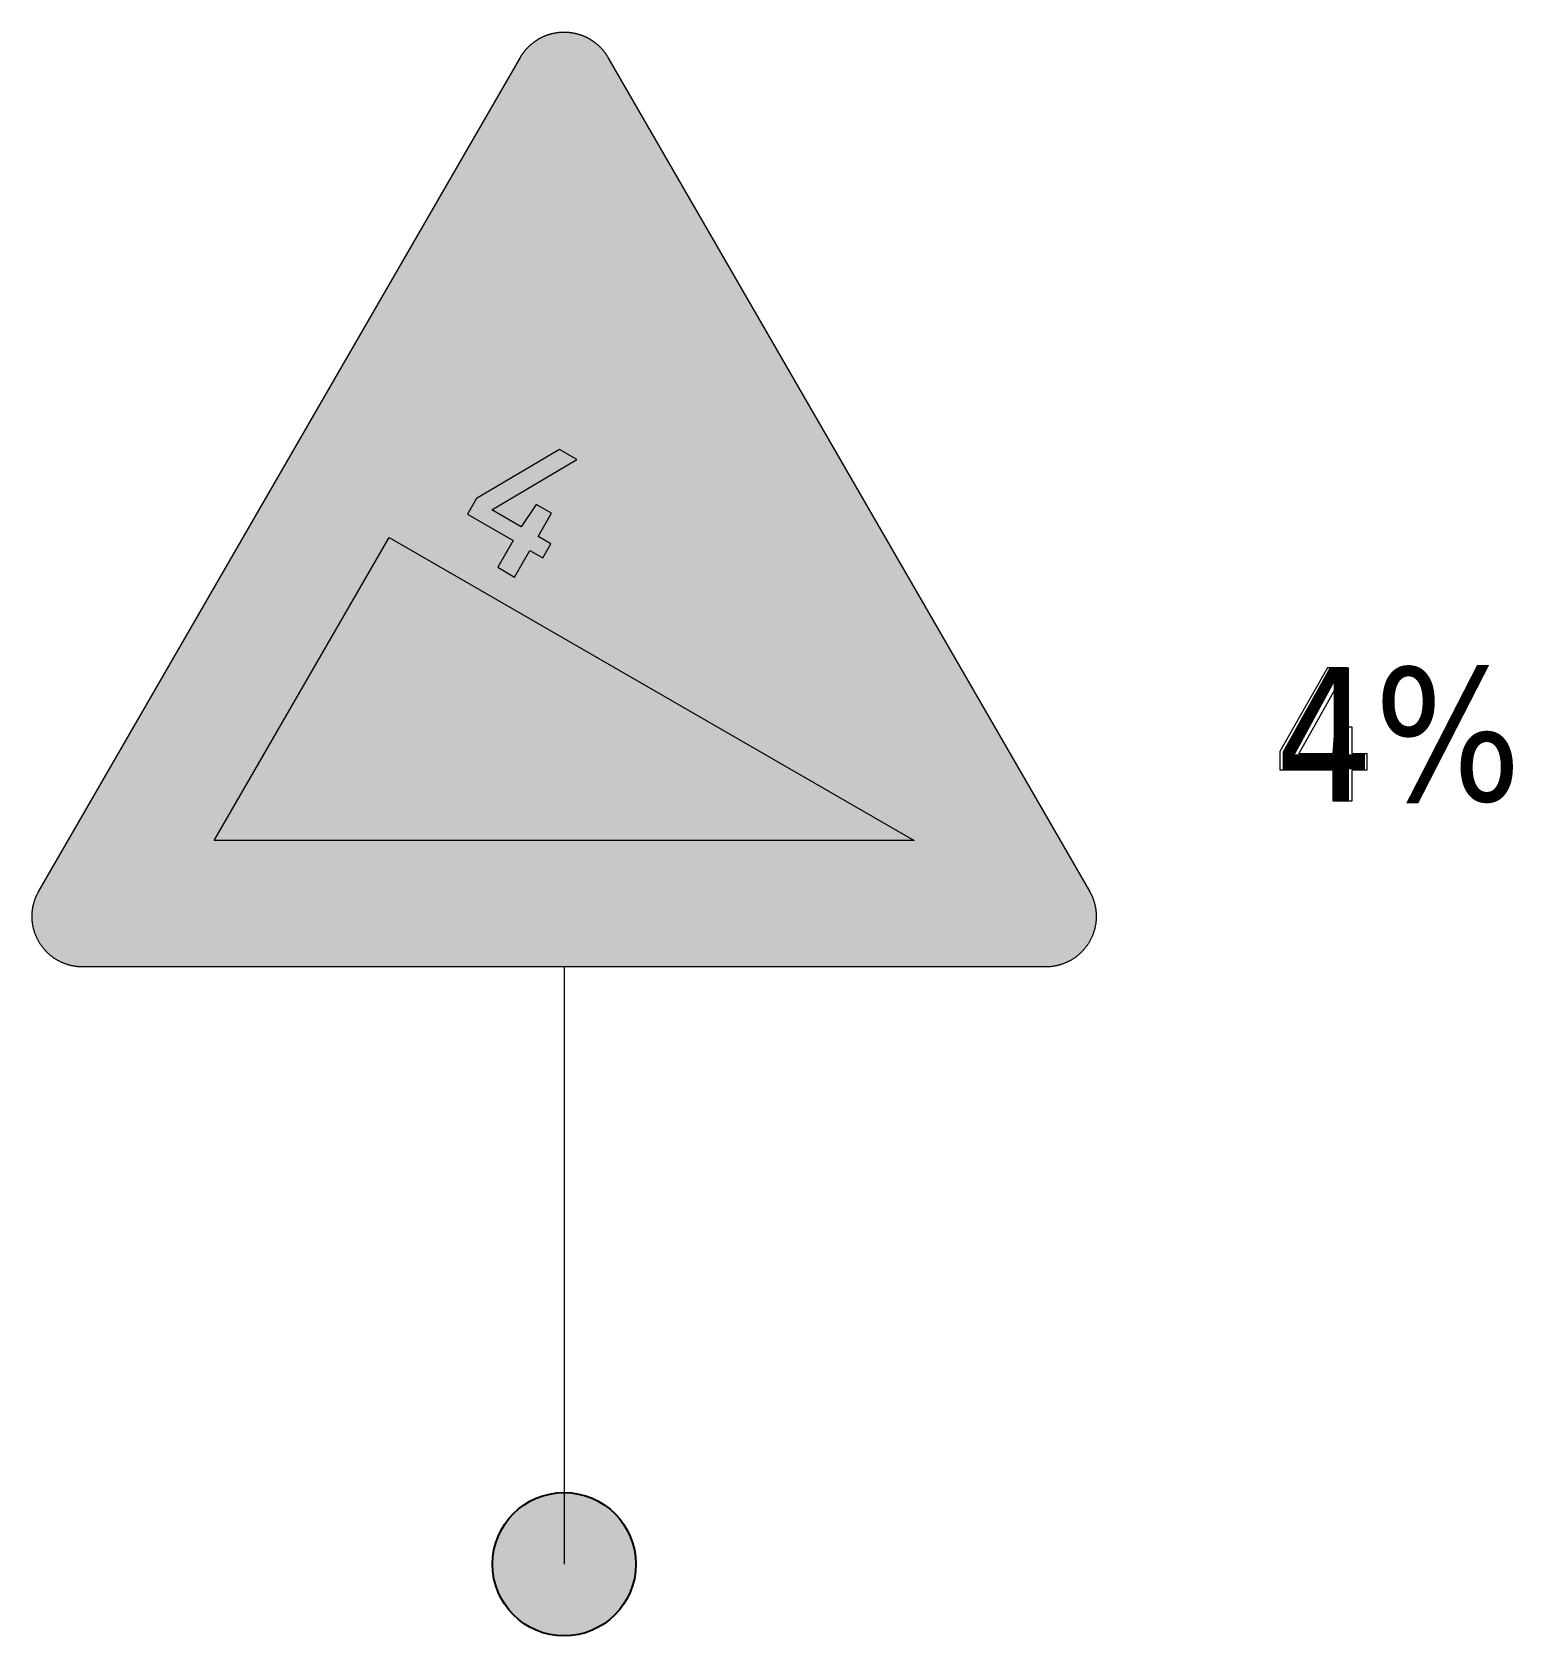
# Model space of a CAD drawing. Header units: metres. Extents: x -4.5 to 7.9, y -0.6 to 12.8.
import ezdxf

# ---------------------------------------------------------------- set-up
doc = ezdxf.new("R2010")
doc.units = ezdxf.units.M
doc.styles.get("Standard").update_dxf_attribs({"font": 'verdana.ttf'})

msp = doc.modelspace()

# ---------------------------------------------------------------- texts
at = {"color": 6, "width": 0.85}
msp.add_text('4%', height=1.115, dxfattribs=at).set_placement((5.948991, 6.391629))

# ---------------------------------------------------------------- hatches: boundary and pattern name
at = {"lineweight": 5, "true_color": 0xf1f0eb}
msp.add_hatch(color=7, dxfattribs=at).paths.add_polyline_path([(-4.029261, 5.000027), (-4.034526, 5.000048), (-4.039785, 5.000126), (-4.045041, 5.000279), (-4.0503, 5.000507), (-4.055481, 5.00081), (-4.06074, 5.001191), (-4.065921, 5.001572), (-4.071102, 5.002031), (-4.076283, 5.00264), (-4.081467, 5.003249), (-4.086648, 5.003858), (-4.091829, 5.00462), (-4.096935, 5.00546), (-4.102041, 5.006297), (-4.107144, 5.007212), (-4.11225, 5.008202), (-4.117356, 5.00927), (-4.122384, 5.010335), (-4.127415, 5.011556), (-4.132443, 5.012774), (-4.137474, 5.01407), (-4.142502, 5.015441), (-4.147455, 5.016812), (-4.152408, 5.018261), (-4.157361, 5.01986), (-4.162239, 5.021384), (-4.167114, 5.023061), (-4.171992, 5.024813), (-4.176867, 5.026568), (-4.18167, 5.028395), (-4.18647, 5.0303), (-4.19127, 5.032205), (-4.195995, 5.034263), (-4.200795, 5.036321), (-4.205442, 5.038379), (-4.210167, 5.040587), (-4.214817, 5.042798), (-4.219464, 5.045084), (-4.224036, 5.047445), (-4.228608, 5.049884), (-4.23318, 5.052323), (-4.237677, 5.054837), (-4.242171, 5.057429), (-4.24659, 5.060096), (-4.251012, 5.062763), (-4.255431, 5.065505), (-4.259775, 5.068247), (-4.264116, 5.071145), (-4.26846, 5.07404), (-4.272729, 5.07701), (-4.27692, 5.079983), (-4.281111, 5.083106), (-4.285302, 5.086232), (-4.289415, 5.089355), (-4.293531, 5.092631), (-4.297569, 5.09591), (-4.301607, 5.099186), (-4.30557, 5.102615), (-4.309533, 5.106044), (-4.313418, 5.109548), (-4.317228, 5.113055), (-4.321116, 5.116634), (-4.324848, 5.120294), (-4.328583, 5.124026), (-4.332315, 5.127761), (-4.335975, 5.131571), (-4.339554, 5.135381), (-4.343061, 5.139191), (-4.346565, 5.143154), (-4.349994, 5.147039), (-4.353423, 5.151077), (-4.356699, 5.15504), (-4.360053, 5.159078), (-4.363254, 5.163194), (-4.366455, 5.167307), (-4.369578, 5.171498), (-4.372626, 5.175689), (-4.375599, 5.179958), (-4.378569, 5.184149), (-4.381464, 5.188493), (-4.384362, 5.192834), (-4.387104, 5.197178), (-4.389846, 5.201597), (-4.392591, 5.206019), (-4.39518, 5.210438), (-4.397772, 5.214932), (-4.400286, 5.219429), (-4.402725, 5.224001), (-4.405164, 5.228573), (-4.407525, 5.233145), (-4.409811, 5.237792), (-4.412022, 5.242442), (-4.41423, 5.247167), (-4.416366, 5.251814), (-4.418421, 5.256614), (-4.420404, 5.261339), (-4.422384, 5.266139), (-4.424214, 5.270939), (-4.426041, 5.275742), (-4.427871, 5.280617), (-4.429548, 5.285495), (-4.431225, 5.29037), (-4.432824, 5.295248), (-4.434348, 5.300201), (-4.435797, 5.305154), (-4.437243, 5.310182), (-4.438539, 5.315135), (-4.439835, 5.320166), (-4.441131, 5.325194), (-4.442274, 5.330225), (-4.443339, 5.335253), (-4.444407, 5.340359), (-4.445397, 5.345465), (-4.446312, 5.350568), (-4.447227, 5.355674), (-4.447989, 5.360855), (-4.448751, 5.365961), (-4.449435, 5.371142), (-4.450044, 5.376326), (-4.450578, 5.381507), (-4.451037, 5.386688), (-4.451493, 5.391869), (-4.451799, 5.397128), (-4.452102, 5.402309), (-4.45233, 5.407568), (-4.452483, 5.412824), (-4.452636, 5.418083), (-4.452636, 5.423339), (-4.452636, 5.426768), (-4.452561, 5.430275), (-4.452483, 5.433779), (-4.452408, 5.437208), (-4.452255, 5.440715), (-4.452102, 5.444219), (-4.451949, 5.447648), (-4.451721, 5.451152), (-4.451493, 5.454581), (-4.451187, 5.45801), (-4.450884, 5.461517), (-4.450578, 5.464946), (-4.450197, 5.468375), (-4.449816, 5.471804), (-4.449435, 5.475308), (-4.448979, 5.478737), (-4.44852, 5.482166), (-4.448064, 5.485595), (-4.44753, 5.488949), (-4.446921, 5.492378), (-4.446387, 5.495807), (-4.445778, 5.499236), (-4.445169, 5.502587), (-4.444482, 5.506016), (-4.443798, 5.50937), (-4.443036, 5.512799), (-4.442349, 5.516153), (-4.441587, 5.519504), (-4.44075, 5.522858), (-4.43991, 5.526209), (-4.439073, 5.529563), (-4.438158, 5.532917), (-4.437321, 5.536268), (-4.436328, 5.539544), (-4.435416, 5.542898), (-4.434423, 5.546174), (-4.433358, 5.549528), (-4.432368, 5.552804), (-4.4313, 5.55608), (-4.430157, 5.559356), (-4.429014, 5.562635), (-4.427871, 5.565833), (-4.426728, 5.569112), (-4.42551, 5.572388), (-4.424289, 5.575589), (-4.422993, 5.578787), (-4.421775, 5.582066), (-4.420404, 5.585264), (-4.419108, 5.58839), (-4.417737, 5.591591), (-4.416366, 5.594789), (-4.414917, 5.597915), (-4.413468, 5.601116), (-4.412022, 5.604239), (-4.410498, 5.607362), (-4.408974, 5.610488), (-4.40745, 5.613611), (-4.405848, 5.616659), (-4.404249, 5.619785), (-4.40265, 5.622833), (-4.400973, 5.625881), (-4.399371, 5.628929), (-4.397619, 5.631977), (-4.395942, 5.635025), (-0.366591, 12.613952), (-0.364887, 12.616925), (-0.363135, 12.619898), (-0.361305, 12.622868), (-0.359478, 12.625841), (-0.357648, 12.628811), (-0.355743, 12.631709), (-0.353838, 12.634604), (-0.351933, 12.637499), (-0.350028, 12.640394), (-0.348048, 12.643214), (-0.346065, 12.646109), (-0.344085, 12.648929), (-0.342027, 12.651749), (-0.339969, 12.654491), (-0.337911, 12.657311), (-0.335778, 12.660053), (-0.333645, 12.662798), (-0.331512, 12.665465), (-0.329379, 12.668207), (-0.327168, 12.670874), (-0.324957, 12.673541), (-0.322749, 12.676208), (-0.320538, 12.6788), (-0.318252, 12.681389), (-0.315966, 12.683981), (-0.31368, 12.686573), (-0.311319, 12.689087), (-0.308955, 12.691676), (-0.306594, 12.694115), (-0.304233, 12.696629), (-0.301794, 12.699146), (-0.299355, 12.701582), (-0.296916, 12.704021), (-0.294402, 12.706385), (-0.291963, 12.708821), (-0.289449, 12.711185), (-0.286935, 12.713546), (-0.284343, 12.715832), (-0.281754, 12.718196), (-0.279237, 12.720482), (-0.27657, 12.72269), (-0.273981, 12.724976), (-0.271314, 12.727187), (-0.268647, 12.729395), (-0.26598, 12.731606), (-0.263313, 12.733739), (-0.260568, 12.735872), (-0.257826, 12.738008), (-0.255084, 12.740141), (-0.252339, 12.742199), (-0.249519, 12.744254), (-0.246702, 12.746237), (-0.243882, 12.748295), (-0.241062, 12.750275), (-0.238167, 12.752255), (-0.235272, 12.75416), (-0.232374, 12.756065), (-0.229479, 12.75797), (-0.226584, 12.759875), (-0.223611, 12.761705), (-0.220641, 12.763535), (-0.217668, 12.765287), (-0.214698, 12.767114), (-0.211725, 12.768869), (-0.208677, 12.770543), (-0.205629, 12.772298), (-0.202581, 12.773972), (-0.199533, 12.775574), (-0.196485, 12.777251), (-0.193362, 12.77885), (-0.190236, 12.780374), (-0.187188, 12.781973), (-0.184065, 12.783497), (-0.180939, 12.784946), (-0.177741, 12.78647), (-0.174615, 12.787841), (-0.171492, 12.78929), (-0.168291, 12.790661), (-0.16509, 12.792032), (-0.161889, 12.793403), (-0.158691, 12.794699), (-0.15549, 12.795995), (-0.152289, 12.797213), (-0.149013, 12.798434), (-0.145812, 12.799652), (-0.142536, 12.800873), (-0.13926, 12.802016), (-0.135981, 12.803081), (-0.132705, 12.804224), (-0.129429, 12.805292), (-0.126153, 12.806357), (-0.122877, 12.80735), (-0.119523, 12.80834), (-0.116247, 12.80933), (-0.112893, 12.810245), (-0.109542, 12.81116), (-0.106263, 12.811997), (-0.102912, 12.812912), (-0.099558, 12.813674), (-0.096207, 12.814511), (-0.092778, 12.815273), (-0.089424, 12.816035), (-0.08607, 12.816722), (-0.082641, 12.817406), (-0.07929, 12.818093), (-0.075861, 12.818702), (-0.072507, 12.819311), (-0.069078, 12.819923), (-0.065649, 12.820454), (-0.06222, 12.820988), (-0.058791, 12.821447), (-0.055362, 12.821903), (-0.051933, 12.822359), (-0.048504, 12.822818), (-0.045075, 12.823199), (-0.041646, 12.823502), (-0.038142, 12.823883), (-0.034713, 12.824189), (-0.031284, 12.824417), (-0.027777, 12.824645), (-0.024348, 12.824876), (-0.020844, 12.825026), (-0.017415, 12.825257), (-0.013911, 12.825332), (-0.010482, 12.825485), (-0.006975, 12.82556), (-0.003471, 12.82556), (-0.000042, 12.82556), (0.003465, 12.82556), (0.006969, 12.82556), (0.010398, 12.825485), (0.013902, 12.825332), (0.017409, 12.825257), (0.020838, 12.825026), (0.024342, 12.824876), (0.027771, 12.824645), (0.0312, 12.824417), (0.034707, 12.824189), (0.038136, 12.823883), (0.041565, 12.823502), (0.045069, 12.823199), (0.048498, 12.822818), (0.051927, 12.822359), (0.055356, 12.821903), (0.058785, 12.821447), (0.062214, 12.820988), (0.065643, 12.820454), (0.069072, 12.819923), (0.072426, 12.819311), (0.075855, 12.818702), (0.079284, 12.818093), (0.082635, 12.817406), (0.086064, 12.816722), (0.089418, 12.816035), (0.092769, 12.815273), (0.096123, 12.814511), (0.099477, 12.813674), (0.102828, 12.812912), (0.106182, 12.811997), (0.109533, 12.81116), (0.112887, 12.810245), (0.116241, 12.80933), (0.119517, 12.80834), (0.122868, 12.80735), (0.126147, 12.806357), (0.129423, 12.805292), (0.132699, 12.804224), (0.135975, 12.803081), (0.139251, 12.802016), (0.14253, 12.800873), (0.145728, 12.799652), (0.149007, 12.798434), (0.152205, 12.797213), (0.155484, 12.795995), (0.158682, 12.794699), (0.161883, 12.793403), (0.165084, 12.792032), (0.168207, 12.790661), (0.171408, 12.78929), (0.174609, 12.787841), (0.177732, 12.78647), (0.180858, 12.784946), (0.183981, 12.783497), (0.187107, 12.781973), (0.19023, 12.780374), (0.193353, 12.77885), (0.196401, 12.777251), (0.199449, 12.775574), (0.202575, 12.773972), (0.205623, 12.772298), (0.208593, 12.770543), (0.211641, 12.768869), (0.214689, 12.767114), (0.217662, 12.765287), (0.220635, 12.763535), (0.223605, 12.761705), (0.2265, 12.759875), (0.229473, 12.75797), (0.232368, 12.756065), (0.235263, 12.75416), (0.238161, 12.752255), (0.240978, 12.750275), (0.243876, 12.748295), (0.246693, 12.746237), (0.249438, 12.744254), (0.252258, 12.742199), (0.255, 12.740141), (0.25782, 12.738008), (0.260562, 12.735872), (0.263229, 12.733739), (0.265974, 12.731606), (0.268641, 12.729395), (0.271308, 12.727187), (0.273897, 12.724976), (0.276564, 12.72269), (0.279156, 12.720482), (0.281745, 12.718196), (0.284337, 12.715832), (0.286851, 12.713546), (0.289443, 12.711185), (0.291957, 12.708821), (0.294396, 12.706385), (0.29691, 12.704021), (0.299349, 12.701582), (0.301788, 12.699146), (0.304149, 12.696629), (0.306588, 12.694115), (0.308949, 12.691676), (0.311313, 12.689087), (0.313599, 12.686573), (0.31596, 12.683981), (0.318246, 12.681389), (0.320457, 12.6788), (0.322743, 12.676208), (0.324951, 12.673541), (0.327162, 12.670874), (0.32937, 12.668207), (0.331506, 12.665465), (0.333639, 12.662798), (0.335772, 12.660053), (0.337905, 12.657311), (0.339963, 12.654491), (0.342021, 12.651749), (0.344001, 12.648929), (0.346059, 12.646109), (0.348039, 12.643214), (0.349944, 12.640394), (0.351927, 12.637499), (0.353832, 12.634604), (0.355737, 12.631709), (0.357564, 12.628811), (0.359469, 12.625841), (0.361299, 12.622868), (0.363051, 12.619898), (0.364881, 12.616925), (0.366558, 12.613877), (4.395909, 5.635025), (4.397613, 5.631977), (4.39929, 5.628929), (4.400967, 5.625881), (4.402641, 5.622833), (4.404243, 5.619785), (4.405842, 5.616659), (4.407444, 5.613611), (4.408968, 5.610488), (4.410492, 5.607362), (4.412016, 5.604239), (4.413462, 5.601116), (4.414911, 5.597915), (4.416282, 5.594789), (4.417731, 5.591591), (4.419102, 5.58839), (4.420398, 5.585264), (4.421691, 5.582066), (4.422987, 5.578787), (4.424283, 5.575589), (4.425501, 5.572388), (4.426722, 5.569112), (4.427865, 5.565833), (4.429008, 5.562635), (4.430151, 5.559356), (4.431216, 5.55608), (4.432284, 5.552804), (4.433352, 5.549528), (4.434342, 5.546174), (4.435332, 5.542898), (4.436322, 5.539544), (4.437237, 5.536268), (4.438152, 5.532917), (4.439067, 5.529563), (4.439904, 5.526209), (4.440741, 5.522858), (4.441503, 5.519504), (4.442265, 5.516153), (4.443027, 5.512799), (4.443714, 5.50937), (4.444476, 5.506016), (4.445085, 5.502587), (4.445772, 5.499236), (4.446306, 5.495807), (4.446915, 5.492378), (4.447449, 5.488949), (4.44798, 5.485595), (4.448514, 5.482166), (4.448973, 5.478737), (4.449354, 5.475308), (4.44981, 5.471804), (4.450191, 5.468375), (4.450572, 5.464946), (4.450878, 5.461517), (4.451181, 5.45801), (4.451409, 5.454581), (4.45164, 5.451152), (4.451868, 5.447648), (4.452096, 5.444219), (4.452249, 5.440715), (4.452324, 5.437208), (4.452477, 5.433779), (4.452552, 5.430275), (4.452552, 5.426768), (4.452552, 5.423339), (4.452552, 5.418083), (4.452477, 5.412824), (4.452324, 5.407568), (4.452096, 5.402309), (4.45179, 5.397128), (4.451409, 5.391869), (4.451028, 5.386688), (4.450497, 5.381507), (4.449963, 5.376326), (4.449354, 5.371142), (4.448667, 5.365961), (4.44798, 5.360855), (4.447143, 5.355674), (4.446306, 5.350568), (4.445391, 5.345465), (4.444401, 5.340359), (4.443333, 5.335253), (4.44219, 5.330225), (4.441047, 5.325194), (4.439829, 5.320166), (4.438533, 5.315135), (4.437162, 5.310182), (4.435788, 5.305154), (4.434264, 5.300201), (4.43274, 5.295248), (4.431141, 5.29037), (4.429542, 5.285495), (4.427787, 5.280617), (4.426035, 5.275742), (4.424208, 5.270939), (4.422303, 5.266139), (4.420398, 5.261339), (4.41834, 5.256614), (4.416282, 5.251814), (4.414149, 5.247167), (4.412016, 5.242442), (4.40973, 5.237792), (4.407444, 5.233145), (4.405158, 5.228573), (4.402719, 5.224001), (4.40028, 5.219429), (4.397766, 5.214932), (4.395174, 5.210438), (4.392507, 5.206019), (4.38984, 5.201597), (4.387098, 5.197178), (4.384278, 5.192834), (4.381458, 5.188493), (4.378563, 5.184149), (4.37559, 5.179958), (4.37262, 5.175689), (4.369494, 5.171498), (4.366371, 5.167307), (4.363248, 5.163194), (4.359969, 5.159078), (4.356693, 5.15504), (4.353417, 5.151077), (4.349988, 5.147039), (4.346559, 5.143154), (4.343055, 5.139191), (4.339548, 5.135381), (4.335966, 5.131571), (4.332309, 5.127761), (4.328577, 5.124026), (4.324842, 5.120294), (4.321107, 5.116634), (4.317222, 5.113055), (4.313412, 5.109548), (4.309449, 5.106044), (4.305564, 5.102615), (4.301526, 5.099186), (4.297563, 5.09591), (4.293525, 5.092631), (4.289409, 5.089355), (4.285293, 5.086232), (4.281102, 5.083106), (4.276911, 5.079983), (4.272645, 5.07701), (4.268379, 5.07404), (4.26411, 5.071145), (4.259766, 5.068247), (4.255425, 5.065505), (4.251003, 5.062763), (4.246584, 5.060096), (4.242165, 5.057429), (4.237668, 5.054837), (4.233174, 5.052323), (4.228602, 5.049884), (4.22403, 5.047445), (4.21938, 5.045084), (4.214808, 5.042798), (4.210161, 5.040587), (4.205436, 5.038379), (4.200711, 5.036321), (4.195989, 5.034263), (4.191264, 5.032205), (4.186464, 5.0303), (4.181661, 5.028395), (4.176861, 5.026568), (4.171986, 5.024813), (4.167108, 5.023061), (4.16223, 5.021384), (4.157277, 5.01986), (4.152402, 5.018261), (4.147449, 5.016812), (4.142418, 5.015441), (4.137465, 5.01407), (4.132437, 5.012774), (4.127409, 5.011556), (4.122378, 5.010335), (4.117272, 5.00927), (4.112244, 5.008202), (4.107138, 5.007212), (4.102032, 5.006297), (4.096929, 5.00546), (4.091745, 5.00462), (4.086642, 5.003858), (4.081458, 5.003249), (4.076277, 5.00264), (4.071096, 5.002031), (4.065915, 5.001572), (4.060656, 5.001191), (4.055475, 5.00081), (4.050216, 5.000507), (4.045035, 5.000279), (4.039779, 5.000126), (4.03452, 5.000048), (4.029261, 4.999973)])
at = {"lineweight": 5, "true_color": 0xac3020}
h = msp.add_hatch(color=24, dxfattribs=at)
h.paths.add_polyline_path([(-4.029261, 5.158775), (-4.036128, 5.15885), (-4.042908, 5.159078), (-4.049613, 5.159537), (-4.056321, 5.160068), (-4.063026, 5.16083), (-4.069578, 5.161823), (-4.076133, 5.162888), (-4.08261, 5.164109), (-4.089009, 5.16548), (-4.095411, 5.167079), (-4.101735, 5.168756), (-4.107984, 5.170661), (-4.114155, 5.172641), (-4.120251, 5.174777), (-4.126272, 5.177063), (-4.13229, 5.179499), (-4.138158, 5.182091), (-4.144026, 5.184833), (-4.149741, 5.187653), (-4.155381, 5.190701), (-4.161018, 5.193827), (-4.166505, 5.197025), (-4.171914, 5.200454), (-4.177248, 5.203961), (-4.182432, 5.207543), (-4.187613, 5.211275), (-4.192641, 5.215163), (-4.197594, 5.219201), (-4.202472, 5.223239), (-4.207197, 5.227505), (-4.211844, 5.231774), (-4.216341, 5.236268), (-4.220835, 5.240765), (-4.225104, 5.245412), (-4.22937, 5.250215), (-4.233486, 5.255015), (-4.237446, 5.259968), (-4.241334, 5.264996), (-4.245066, 5.270177), (-4.248648, 5.275436), (-4.252155, 5.280695), (-4.255584, 5.286104), (-4.258782, 5.291666), (-4.261908, 5.297228), (-4.264956, 5.302868), (-4.267776, 5.308658), (-4.270518, 5.314451), (-4.27311, 5.320319), (-4.275546, 5.326337), (-4.277832, 5.332358), (-4.279968, 5.338454), (-4.281948, 5.344625), (-4.283853, 5.350874), (-4.28553, 5.357198), (-4.287129, 5.3636), (-4.2885, 5.369999), (-4.289721, 5.376476), (-4.290864, 5.383031), (-4.291779, 5.389661), (-4.292541, 5.396288), (-4.293072, 5.402996), (-4.293531, 5.409701), (-4.293759, 5.416481), (-4.293912, 5.423339), (-4.293834, 5.425475), (-4.293834, 5.427683), (-4.293834, 5.429816), (-4.293759, 5.432027), (-4.293684, 5.43416), (-4.293531, 5.436371), (-4.293453, 5.438504), (-4.293303, 5.440715), (-4.29315, 5.442848), (-4.292997, 5.445056), (-4.292769, 5.447192), (-4.292616, 5.449325), (-4.292388, 5.451458), (-4.29216, 5.453669), (-4.291854, 5.455802), (-4.291626, 5.457935), (-4.29132, 5.460068), (-4.291017, 5.462201), (-4.290711, 5.464337), (-4.29033, 5.46647), (-4.289949, 5.468603), (-4.289568, 5.470736), (-4.289187, 5.472869), (-4.288806, 5.475005), (-4.28835, 5.477138), (-4.287891, 5.479196), (-4.287435, 5.481329), (-4.286976, 5.483462), (-4.286445, 5.48552), (-4.285911, 5.487653), (-4.285377, 5.489711), (-4.284843, 5.491769), (-4.284309, 5.493902), (-4.2837, 5.49596), (-4.283091, 5.498015), (-4.282482, 5.500073), (-4.281873, 5.502206), (-4.281186, 5.504264), (-4.280499, 5.506247), (-4.279815, 5.508302), (-4.279128, 5.51036), (-4.278444, 5.512418), (-4.277682, 5.514476), (-4.27692, 5.516456), (-4.276158, 5.518514), (-4.275396, 5.520494), (-4.274556, 5.522477), (-4.273719, 5.524535), (-4.272879, 5.526515), (-4.272042, 5.528495), (-4.271205, 5.530478), (-4.27029, 5.532458), (-4.269375, 5.534441), (-4.26846, 5.536346), (-4.267545, 5.538326), (-4.266633, 5.540306), (-4.26564, 5.542211), (-4.26465, 5.544194), (-4.26366, 5.546099), (-4.26267, 5.548004), (-4.261602, 5.549909), (-4.260537, 5.551814), (-4.259469, 5.553719), (-4.258401, 5.555624), (-0.229092, 12.534575), (-0.22689, 12.538364), (-0.224604, 12.542096), (-0.22224, 12.545831), (-0.219801, 12.549488), (-0.217365, 12.553145), (-0.214773, 12.556727), (-0.212259, 12.560231), (-0.209592, 12.563738), (-0.206925, 12.567167), (-0.20418, 12.570518), (-0.201363, 12.573872), (-0.198543, 12.577148), (-0.195648, 12.580349), (-0.192675, 12.58355), (-0.189702, 12.586673), (-0.186654, 12.589721), (-0.183606, 12.592769), (-0.180483, 12.595742), (-0.177282, 12.598637), (-0.174081, 12.601457), (-0.170805, 12.604277), (-0.167529, 12.607019), (-0.164175, 12.609761), (-0.160824, 12.612353), (-0.157395, 12.614945), (-0.153888, 12.617459), (-0.150384, 12.619898), (-0.14688, 12.622334), (-0.143298, 12.624698), (-0.139641, 12.626984), (-0.135981, 12.629192), (-0.132324, 12.631403), (-0.128592, 12.633461), (-0.124782, 12.635519), (-0.121047, 12.637499), (-0.117162, 12.639479), (-0.113352, 12.641309), (-0.109464, 12.643139), (-0.105501, 12.644891), (-0.101616, 12.646568), (-0.097578, 12.648167), (-0.093615, 12.649691), (-0.089577, 12.651215), (-0.085539, 12.652664), (-0.081423, 12.653957), (-0.077307, 12.655253), (-0.073194, 12.656474), (-0.069078, 12.657692), (-0.064887, 12.65876), (-0.060696, 12.659825), (-0.05643, 12.66074), (-0.052239, 12.661655), (-0.04797, 12.662492), (-0.043704, 12.663179), (-0.03936, 12.663863), (-0.035094, 12.664475), (-0.03075, 12.665006), (-0.026406, 12.66554), (-0.021987, 12.665921), (-0.017643, 12.666227), (-0.013224, 12.66653), (-0.00888, 12.666683), (-0.004461, 12.666761), (-0.000042, 12.666836), (0.004377, 12.666761), (0.008799, 12.666683), (0.013218, 12.66653), (0.017637, 12.666227), (0.021981, 12.665921), (0.026325, 12.66554), (0.030666, 12.665006), (0.03501, 12.664475), (0.039354, 12.663863), (0.04362, 12.663179), (0.047889, 12.662492), (0.052155, 12.661655), (0.056424, 12.66074), (0.060615, 12.659825), (0.064881, 12.65876), (0.068997, 12.657692), (0.073188, 12.656474), (0.077301, 12.655253), (0.081417, 12.653957), (0.08553, 12.652664), (0.089571, 12.651215), (0.093609, 12.649691), (0.097572, 12.648167), (0.101532, 12.646568), (0.105495, 12.644891), (0.109458, 12.643139), (0.113343, 12.641309), (0.117153, 12.639479), (0.120963, 12.637499), (0.124773, 12.635519), (0.128583, 12.633461), (0.132243, 12.631403), (0.135975, 12.629192), (0.139632, 12.626984), (0.143214, 12.624698), (0.146796, 12.622334), (0.150378, 12.619898), (0.153882, 12.617459), (0.157311, 12.614945), (0.16074, 12.612353), (0.164169, 12.609761), (0.167523, 12.607019), (0.170799, 12.604277), (0.174075, 12.601457), (0.177276, 12.598637), (0.180477, 12.595742), (0.1836, 12.592769), (0.186648, 12.589721), (0.189696, 12.586673), (0.192669, 12.58355), (0.195639, 12.580349), (0.198537, 12.577148), (0.201354, 12.573872), (0.204174, 12.570518), (0.206919, 12.567167), (0.209586, 12.563738), (0.212253, 12.560231), (0.214842, 12.556727), (0.217356, 12.553145), (0.219795, 12.549488), (0.222234, 12.545831), (0.224595, 12.542096), (0.226881, 12.538364), (0.229167, 12.534554), (4.258443, 5.555651), (4.259463, 5.553719), (4.260528, 5.551814), (4.261596, 5.549909), (4.262664, 5.548004), (4.263654, 5.546099), (4.264644, 5.544194), (4.265634, 5.542211), (4.266549, 5.540306), (4.267539, 5.538326), (4.268454, 5.536346), (4.269369, 5.534441), (4.270284, 5.532458), (4.271196, 5.530478), (4.272036, 5.528495), (4.272873, 5.526515), (4.273713, 5.524535), (4.27455, 5.522477), (4.275312, 5.520494), (4.276149, 5.518514), (4.276911, 5.516456), (4.277673, 5.514476), (4.27836, 5.512418), (4.279122, 5.51036), (4.279809, 5.508302), (4.280493, 5.506247), (4.28118, 5.504264), (4.281789, 5.502206), (4.282476, 5.500073), (4.283085, 5.498015), (4.283694, 5.49596), (4.284228, 5.493902), (4.284837, 5.491769), (4.285371, 5.489711), (4.285905, 5.487653), (4.286436, 5.48552), (4.286895, 5.483462), (4.287429, 5.481329), (4.287885, 5.479196), (4.288341, 5.477138), (4.288722, 5.475005), (4.289181, 5.472869), (4.289562, 5.470736), (4.289943, 5.468603), (4.290324, 5.46647), (4.290627, 5.464337), (4.290933, 5.462201), (4.291239, 5.460068), (4.291542, 5.457935), (4.291848, 5.455802), (4.292076, 5.453669), (4.292304, 5.451458), (4.292532, 5.449325), (4.292763, 5.447192), (4.292913, 5.445056), (4.293144, 5.442848), (4.293294, 5.440715), (4.293372, 5.438504), (4.293525, 5.436371), (4.2936, 5.43416), (4.293675, 5.432027), (4.293753, 5.429816), (4.293828, 5.427683), (4.293828, 5.425475), (4.293828, 5.423339), (4.293753, 5.416481), (4.293525, 5.409701), (4.293066, 5.402996), (4.292457, 5.396288), (4.291695, 5.389661), (4.29078, 5.383031), (4.289715, 5.376476), (4.288494, 5.369999), (4.287048, 5.3636), (4.285524, 5.357198), (4.283769, 5.350874), (4.281942, 5.344625), (4.279959, 5.338454), (4.277751, 5.332358), (4.275465, 5.326337), (4.273026, 5.320319), (4.270434, 5.314451), (4.267767, 5.308658), (4.264872, 5.302868), (4.261902, 5.297228), (4.258776, 5.291666), (4.2555, 5.286104), (4.252146, 5.280695), (4.248642, 5.275436), (4.24506, 5.270177), (4.24125, 5.264996), (4.23744, 5.259968), (4.233402, 5.255015), (4.229286, 5.250215), (4.225095, 5.245412), (4.220754, 5.240765), (4.216332, 5.236268), (4.211838, 5.231774), (4.207188, 5.227505), (4.202388, 5.223239), (4.197588, 5.219201), (4.192635, 5.215163), (4.187529, 5.211275), (4.182423, 5.207543), (4.177167, 5.203961), (4.171833, 5.200454), (4.166421, 5.197025), (4.160937, 5.193827), (4.155372, 5.190701), (4.149735, 5.187653), (4.143942, 5.184833), (4.138152, 5.182091), (4.132284, 5.179499), (4.126266, 5.177063), (4.120245, 5.174777), (4.114149, 5.172641), (4.107978, 5.170661), (4.101729, 5.168756), (4.095405, 5.167079), (4.089003, 5.16548), (4.082601, 5.164109), (4.076124, 5.162888), (4.069572, 5.161823), (4.062942, 5.16083), (4.056312, 5.160068), (4.049607, 5.159537), (4.042902, 5.159078), (4.036119, 5.15885), (4.029261, 5.158775)])
h.paths.add_polyline_path([(-3.11268, 5.952527), (0.000015, 11.34395), (3.112755, 5.952527)], flags=16)
at = {"lineweight": 5, "true_color": 0x2a292a}
for points in [[(-0.177582, 8.424104), (-0.110115, 8.540978), (-0.218721, 8.603651), (-0.106812, 8.797496), (-0.233274, 8.87051), (-0.360315, 8.685419), (-0.605013, 8.826683), (0.105108, 9.247085), (-0.039258, 9.330431), (-0.732966, 8.92256), (-0.809979, 8.789189), (-0.427785, 8.568545), (-0.55635, 8.34584), (-0.414756, 8.264075), (-0.286188, 8.486822)], [(-2.929377, 6.058361), (-1.464696, 8.595344), (2.929452, 6.058361)]]:
    msp.add_hatch(color=250, dxfattribs=at).paths.add_polyline_path(points)
h = msp.add_hatch(color=250, dxfattribs=at)
h.paths.add_polyline_path([(1.248975, 8.586698), (1.111479, 8.666072), (-0.073815, 8.067203), (0.063684, 7.987829)])
edge = h.paths.add_edge_path(flags=16)
edge.add_line((0.388827, 8.795474), (0.390711, 8.798696))
edge.add_line((0.390711, 8.798696), (0.392616, 8.801972))
edge.add_line((0.392616, 8.801972), (0.394599, 8.805173))
edge.add_line((0.394599, 8.805173), (0.396579, 8.808374))
edge.add_line((0.396579, 8.808374), (0.398562, 8.811572))
edge.add_line((0.398562, 8.811572), (0.400617, 8.814698))
edge.add_line((0.400617, 8.814698), (0.402675, 8.817821))
edge.add_line((0.402675, 8.817821), (0.404733, 8.820869))
edge.add_line((0.404733, 8.820869), (0.406791, 8.823917))
edge.add_line((0.406791, 8.823917), (0.408924, 8.82689))
edge.add_line((0.408924, 8.82689), (0.411135, 8.82986))
edge.add_line((0.411135, 8.82986), (0.413268, 8.832758))
edge.add_line((0.413268, 8.832758), (0.415476, 8.835575))
edge.add_line((0.415476, 8.835575), (0.417762, 8.838395))
edge.add_line((0.417762, 8.838395), (0.419973, 8.841215))
edge.add_line((0.419973, 8.841215), (0.422259, 8.843882))
edge.add_line((0.422259, 8.843882), (0.42462, 8.846549))
edge.add_line((0.42462, 8.846549), (0.426984, 8.849141))
edge.add_line((0.426984, 8.849141), (0.429345, 8.851655))
edge.add_line((0.429345, 8.851655), (0.431709, 8.854169))
edge.add_line((0.431709, 8.854169), (0.434145, 8.85653))
edge.add_line((0.434145, 8.85653), (0.436662, 8.858894))
edge.add_line((0.436662, 8.858894), (0.439176, 8.86118))
edge.add_line((0.439176, 8.86118), (0.44169, 8.863388))
edge.add_line((0.44169, 8.863388), (0.444204, 8.865524))
edge.add_line((0.444204, 8.865524), (0.446796, 8.867657))
edge.add_line((0.446796, 8.867657), (0.449463, 8.869637))
edge.add_line((0.449463, 8.869637), (0.452052, 8.871542))
edge.add_line((0.452052, 8.871542), (0.454797, 8.873372))
edge.add_line((0.454797, 8.873372), (0.457464, 8.875124))
edge.add_line((0.457464, 8.875124), (0.460206, 8.876801))
edge.add_line((0.460206, 8.876801), (0.463026, 8.8784))
edge.add_line((0.463026, 8.8784), (0.465846, 8.879849))
edge.add_line((0.465846, 8.879849), (0.468666, 8.881295))
edge.add_line((0.468666, 8.881295), (0.471561, 8.882591))
edge.add_line((0.471561, 8.882591), (0.474531, 8.883812))
edge.add_line((0.474531, 8.883812), (0.477429, 8.884955))
edge.add_line((0.477429, 8.884955), (0.480477, 8.885945))
edge.add_line((0.480477, 8.885945), (0.483447, 8.88686))
edge.add_line((0.483447, 8.88686), (0.486573, 8.887697))
edge.add_line((0.486573, 8.887697), (0.489621, 8.888384))
edge.add_line((0.489621, 8.888384), (0.492744, 8.889068))
edge.add_line((0.492744, 8.889068), (0.495945, 8.889527))
edge.add_line((0.495945, 8.889527), (0.499146, 8.889908))
edge.add_line((0.499146, 8.889908), (0.502422, 8.890211))
edge.add_line((0.502422, 8.890211), (0.505698, 8.890364))
edge.add_line((0.505698, 8.890364), (0.509052, 8.890439))
edge.add_line((0.509052, 8.890439), (0.512403, 8.890364))
edge.add_line((0.512403, 8.890364), (0.515832, 8.890136))
edge.add_line((0.515832, 8.890136), (0.519261, 8.88983))
edge.add_line((0.519261, 8.88983), (0.522768, 8.889374))
edge.add_line((0.522768, 8.889374), (0.526272, 8.888765))
edge.add_line((0.526272, 8.888765), (0.529854, 8.888078))
edge.add_line((0.529854, 8.888078), (0.533436, 8.887241))
edge.add_line((0.533436, 8.887241), (0.537093, 8.886326))
edge.add_line((0.537093, 8.886326), (0.54075, 8.885183))
edge.add_line((0.54075, 8.885183), (0.544485, 8.883962))
edge.add_line((0.544485, 8.883962), (0.548295, 8.882591))
edge.add_line((0.548295, 8.882591), (0.552105, 8.881067))
edge.add_line((0.552105, 8.881067), (0.55599, 8.87939))
edge.add_line((0.55599, 8.87939), (0.559875, 8.877563))
edge.add_line((0.559875, 8.877563), (0.563838, 8.87558))
edge.add_line((0.563838, 8.87558), (0.567801, 8.873447))
edge.add_line((0.567801, 8.873447), (0.571839, 8.871239))
edge.add_line((0.571839, 8.871239), (0.575802, 8.868875))
edge.add_line((0.575802, 8.868875), (0.579687, 8.866436))
edge.add_line((0.579687, 8.866436), (0.583347, 8.864))
edge.add_line((0.583347, 8.864), (0.586851, 8.861561))
edge.add_line((0.586851, 8.861561), (0.590205, 8.859047))
edge.add_line((0.590205, 8.859047), (0.593403, 8.85653))
edge.add_line((0.593403, 8.85653), (0.596529, 8.853941))
edge.add_line((0.596529, 8.853941), (0.599424, 8.851349))
edge.add_line((0.599424, 8.851349), (0.602244, 8.848682))
edge.add_line((0.602244, 8.848682), (0.604833, 8.846015))
edge.add_line((0.604833, 8.846015), (0.60735, 8.843348))
edge.add_line((0.60735, 8.843348), (0.609711, 8.840606))
edge.add_line((0.609711, 8.840606), (0.611997, 8.837861))
edge.add_line((0.611997, 8.837861), (0.614055, 8.835044))
edge.add_line((0.614055, 8.835044), (0.616035, 8.832224))
edge.add_line((0.616035, 8.832224), (0.61794, 8.829404))
edge.add_line((0.61794, 8.829404), (0.619617, 8.826584))
edge.add_line((0.619617, 8.826584), (0.621216, 8.823689))
edge.add_line((0.621216, 8.823689), (0.62274, 8.820716))
edge.add_line((0.62274, 8.820716), (0.624114, 8.817821))
edge.add_line((0.624114, 8.817821), (0.625332, 8.814851))
edge.add_line((0.625332, 8.814851), (0.626475, 8.811878))
edge.add_line((0.626475, 8.811878), (0.627465, 8.80883))
edge.add_line((0.627465, 8.80883), (0.62838, 8.805857))
edge.add_line((0.62838, 8.805857), (0.629142, 8.802809))
edge.add_line((0.629142, 8.802809), (0.629829, 8.799686))
edge.add_line((0.629829, 8.799686), (0.630438, 8.796638))
edge.add_line((0.630438, 8.796638), (0.630894, 8.793515))
edge.add_line((0.630894, 8.793515), (0.631275, 8.790389))
edge.add_line((0.631275, 8.790389), (0.631503, 8.787266))
edge.add_line((0.631503, 8.787266), (0.631734, 8.78414))
edge.add_line((0.631734, 8.78414), (0.631809, 8.780942))
edge.add_line((0.631809, 8.780942), (0.631734, 8.777741))
edge.add_line((0.631734, 8.777741), (0.631656, 8.77454))
edge.add_line((0.631656, 8.77454), (0.631503, 8.771339))
edge.add_line((0.631503, 8.771339), (0.6312, 8.768138))
edge.add_line((0.6312, 8.768138), (0.630819, 8.764862))
edge.add_line((0.630819, 8.764862), (0.63036, 8.761661))
edge.add_line((0.63036, 8.761661), (0.629829, 8.758385))
edge.add_line((0.629829, 8.758385), (0.629217, 8.755109))
edge.add_line((0.629217, 8.755109), (0.628533, 8.751833))
edge.add_line((0.628533, 8.751833), (0.627846, 8.748557))
edge.add_line((0.627846, 8.748557), (0.627009, 8.745278))
edge.add_line((0.627009, 8.745278), (0.626094, 8.741927))
edge.add_line((0.626094, 8.741927), (0.625104, 8.738651))
edge.add_line((0.625104, 8.738651), (0.624036, 8.735372))
edge.add_line((0.624036, 8.735372), (0.622971, 8.732021))
edge.add_line((0.622971, 8.732021), (0.621828, 8.728745))
edge.add_line((0.621828, 8.728745), (0.620607, 8.725391))
edge.add_line((0.620607, 8.725391), (0.619311, 8.722037))
edge.add_line((0.619311, 8.722037), (0.61794, 8.718761))
edge.add_line((0.61794, 8.718761), (0.616569, 8.71541))
edge.add_line((0.616569, 8.71541), (0.61512, 8.712056))
edge.add_line((0.61512, 8.712056), (0.613596, 8.708702))
edge.add_line((0.613596, 8.708702), (0.612072, 8.705426))
edge.add_line((0.612072, 8.705426), (0.610473, 8.702075))
edge.add_line((0.610473, 8.702075), (0.608874, 8.698721))
edge.add_line((0.608874, 8.698721), (0.607197, 8.695445))
edge.add_line((0.607197, 8.695445), (0.605445, 8.692091))
edge.add_line((0.605445, 8.692091), (0.60369, 8.688815))
edge.add_line((0.60369, 8.688815), (0.601938, 8.685461))
edge.add_line((0.601938, 8.685461), (0.600111, 8.682185))
edge.add_line((0.600111, 8.682185), (0.598281, 8.678909))
edge.add_line((0.598281, 8.678909), (0.596376, 8.675555))
edge.add_line((0.596376, 8.675555), (0.594471, 8.672279))
edge.add_line((0.594471, 8.672279), (0.592566, 8.669078))
edge.add_line((0.592566, 8.669078), (0.590586, 8.665802))
edge.add_line((0.590586, 8.665802), (0.588603, 8.662601))
edge.add_line((0.588603, 8.662601), (0.586623, 8.659478))
edge.add_line((0.586623, 8.659478), (0.584565, 8.656277))
edge.add_line((0.584565, 8.656277), (0.582585, 8.653229))
edge.add_line((0.582585, 8.653229), (0.580527, 8.650106))
edge.add_line((0.580527, 8.650106), (0.578394, 8.647058))
edge.add_line((0.578394, 8.647058), (0.576258, 8.644085))
edge.add_line((0.576258, 8.644085), (0.574125, 8.641115))
edge.add_line((0.574125, 8.641115), (0.571992, 8.638217))
edge.add_line((0.571992, 8.638217), (0.569781, 8.635322))
edge.add_line((0.569781, 8.635322), (0.567573, 8.632502))
edge.add_line((0.567573, 8.632502), (0.565362, 8.62976))
edge.add_line((0.565362, 8.62976), (0.563076, 8.627018))
edge.add_line((0.563076, 8.627018), (0.56079, 8.624351))
edge.add_line((0.56079, 8.624351), (0.558504, 8.621759))
edge.add_line((0.558504, 8.621759), (0.556143, 8.619167))
edge.add_line((0.556143, 8.619167), (0.553704, 8.616653))
edge.add_line((0.553704, 8.616653), (0.551343, 8.614292))
edge.add_line((0.551343, 8.614292), (0.548904, 8.611928))
edge.add_line((0.548904, 8.611928), (0.546465, 8.609567))
edge.add_line((0.546465, 8.609567), (0.543951, 8.607356))
edge.add_line((0.543951, 8.607356), (0.541437, 8.605223))
edge.add_line((0.541437, 8.605223), (0.538845, 8.60309))
edge.add_line((0.538845, 8.60309), (0.536253, 8.60111))
edge.add_line((0.536253, 8.60111), (0.533664, 8.599205))
edge.add_line((0.533664, 8.599205), (0.530997, 8.5973))
edge.add_line((0.530997, 8.5973), (0.52833, 8.595545))
edge.add_line((0.52833, 8.595545), (0.525585, 8.593871))
edge.add_line((0.525585, 8.593871), (0.522843, 8.592269))
edge.add_line((0.522843, 8.592269), (0.520023, 8.590745))
edge.add_line((0.520023, 8.590745), (0.517203, 8.589299))
edge.add_line((0.517203, 8.589299), (0.514386, 8.588003))
edge.add_line((0.514386, 8.588003), (0.511488, 8.586782))
edge.add_line((0.511488, 8.586782), (0.508518, 8.585639))
edge.add_line((0.508518, 8.585639), (0.505623, 8.584574))
edge.add_line((0.505623, 8.584574), (0.502575, 8.583584))
edge.add_line((0.502575, 8.583584), (0.499527, 8.582744))
edge.add_line((0.499527, 8.582744), (0.496479, 8.58206))
edge.add_line((0.496479, 8.58206), (0.493353, 8.581448))
edge.add_line((0.493353, 8.581448), (0.49023, 8.580917))
edge.add_line((0.49023, 8.580917), (0.487029, 8.580458))
edge.add_line((0.487029, 8.580458), (0.483828, 8.58023))
edge.add_line((0.483828, 8.58023), (0.480552, 8.580002))
edge.add_line((0.480552, 8.580002), (0.477276, 8.579924))
edge.add_line((0.477276, 8.579924), (0.473922, 8.580002))
edge.add_line((0.473922, 8.580002), (0.470571, 8.58023))
edge.add_line((0.470571, 8.58023), (0.467142, 8.580536))
edge.add_line((0.467142, 8.580536), (0.463635, 8.580917))
edge.add_line((0.463635, 8.580917), (0.460131, 8.581526))
edge.add_line((0.460131, 8.581526), (0.456624, 8.58221))
edge.add_line((0.456624, 8.58221), (0.453045, 8.58305))
edge.add_line((0.453045, 8.58305), (0.449385, 8.583965))
edge.add_line((0.449385, 8.583965), (0.445728, 8.585108))
edge.add_line((0.445728, 8.585108), (0.441996, 8.586326))
edge.add_line((0.441996, 8.586326), (0.438261, 8.587697))
edge.add_line((0.438261, 8.587697), (0.434451, 8.589221))
edge.add_line((0.434451, 8.589221), (0.430566, 8.590898))
edge.add_line((0.430566, 8.590898), (0.426678, 8.59265))
edge.add_line((0.426678, 8.59265), (0.422715, 8.594633))
edge.add_line((0.422715, 8.594633), (0.418755, 8.596766))
edge.add_line((0.418755, 8.596766), (0.414714, 8.599052))
edge.add_line((0.414714, 8.599052), (0.410754, 8.601413))
edge.add_line((0.410754, 8.601413), (0.406866, 8.603777))
edge.add_line((0.406866, 8.603777), (0.403209, 8.606213))
edge.add_line((0.403209, 8.606213), (0.399705, 8.60873))
edge.add_line((0.399705, 8.60873), (0.396351, 8.611166))
edge.add_line((0.396351, 8.611166), (0.393075, 8.613758))
edge.add_line((0.393075, 8.613758), (0.390027, 8.61635))
edge.add_line((0.390027, 8.61635), (0.387054, 8.618939))
edge.add_line((0.387054, 8.618939), (0.384234, 8.621606))
edge.add_line((0.384234, 8.621606), (0.381567, 8.624273))
edge.add_line((0.381567, 8.624273), (0.379053, 8.62694))
edge.add_line((0.379053, 8.62694), (0.376692, 8.629685))
edge.add_line((0.376692, 8.629685), (0.374406, 8.632502))
edge.add_line((0.374406, 8.632502), (0.372273, 8.635247))
edge.add_line((0.372273, 8.635247), (0.37029, 8.638067))
edge.add_line((0.37029, 8.638067), (0.368385, 8.640962))
edge.add_line((0.368385, 8.640962), (0.366633, 8.643782))
edge.add_line((0.366633, 8.643782), (0.365034, 8.646752))
edge.add_line((0.365034, 8.646752), (0.36351, 8.649647))
edge.add_line((0.36351, 8.649647), (0.362136, 8.65262))
edge.add_line((0.362136, 8.65262), (0.360918, 8.655593))
edge.add_line((0.360918, 8.655593), (0.3597, 8.658563))
edge.add_line((0.3597, 8.658563), (0.358707, 8.661611))
edge.add_line((0.358707, 8.661611), (0.357795, 8.664659))
edge.add_line((0.357795, 8.664659), (0.356955, 8.667707))
edge.add_line((0.356955, 8.667707), (0.356193, 8.670833))
edge.add_line((0.356193, 8.670833), (0.355584, 8.673881))
edge.add_line((0.355584, 8.673881), (0.355128, 8.677004))
edge.add_line((0.355128, 8.677004), (0.354669, 8.680127))
edge.add_line((0.354669, 8.680127), (0.354366, 8.683328))
edge.add_line((0.354366, 8.683328), (0.354213, 8.686454))
edge.add_line((0.354213, 8.686454), (0.35406, 8.689652))
edge.add_line((0.35406, 8.689652), (0.35406, 8.692853))
edge.add_line((0.35406, 8.692853), (0.354135, 8.696129))
edge.add_line((0.354135, 8.696129), (0.354288, 8.69933))
edge.add_line((0.354288, 8.69933), (0.354516, 8.702606))
edge.add_line((0.354516, 8.702606), (0.354897, 8.705807))
edge.add_line((0.354897, 8.705807), (0.355278, 8.709083))
edge.add_line((0.355278, 8.709083), (0.355812, 8.712362))
edge.add_line((0.355812, 8.712362), (0.356346, 8.715638))
edge.add_line((0.356346, 8.715638), (0.357033, 8.718914))
edge.add_line((0.357033, 8.718914), (0.357717, 8.722268))
edge.add_line((0.357717, 8.722268), (0.358557, 8.725544))
edge.add_line((0.358557, 8.725544), (0.359394, 8.728895))
edge.add_line((0.359394, 8.728895), (0.360384, 8.732174))
edge.add_line((0.360384, 8.732174), (0.361374, 8.735525))
edge.add_line((0.361374, 8.735525), (0.362442, 8.738879))
edge.add_line((0.362442, 8.738879), (0.363585, 8.74223))
edge.add_line((0.363585, 8.74223), (0.364803, 8.745509))
edge.add_line((0.364803, 8.745509), (0.366024, 8.74886))
edge.add_line((0.366024, 8.74886), (0.36732, 8.752214))
edge.add_line((0.36732, 8.752214), (0.368691, 8.755565))
edge.add_line((0.368691, 8.755565), (0.370137, 8.758919))
edge.add_line((0.370137, 8.758919), (0.371661, 8.762273))
edge.add_line((0.371661, 8.762273), (0.373185, 8.765549))
edge.add_line((0.373185, 8.765549), (0.374709, 8.7689))
edge.add_line((0.374709, 8.7689), (0.376311, 8.772254))
edge.add_line((0.376311, 8.772254), (0.377988, 8.775608))
edge.add_line((0.377988, 8.775608), (0.37974, 8.778884))
edge.add_line((0.37974, 8.778884), (0.381492, 8.782235))
edge.add_line((0.381492, 8.782235), (0.383244, 8.785514))
edge.add_line((0.383244, 8.785514), (0.385074, 8.788865))
edge.add_line((0.385074, 8.788865), (0.386901, 8.792141))
edge.add_line((0.386901, 8.792141), (0.388806, 8.79542))
edge = h.paths.add_edge_path(flags=16)
edge.add_line((0.718773, 8.605016), (0.722562, 8.6117))
edge.add_line((0.722562, 8.6117), (0.726222, 8.618483))
edge.add_line((0.726222, 8.618483), (0.729726, 8.625188))
edge.add_line((0.729726, 8.625188), (0.733002, 8.631893))
edge.add_line((0.733002, 8.631893), (0.736128, 8.638523))
edge.add_line((0.736128, 8.638523), (0.739176, 8.645228))
edge.add_line((0.739176, 8.645228), (0.741918, 8.651858))
edge.add_line((0.741918, 8.651858), (0.744585, 8.658488))
edge.add_line((0.744585, 8.658488), (0.747099, 8.66504))
edge.add_line((0.747099, 8.66504), (0.749385, 8.671595))
edge.add_line((0.749385, 8.671595), (0.751518, 8.678147))
edge.add_line((0.751518, 8.678147), (0.753501, 8.684624))
edge.add_line((0.753501, 8.684624), (0.755253, 8.691101))
edge.add_line((0.755253, 8.691101), (0.75693, 8.697578))
edge.add_line((0.75693, 8.697578), (0.758376, 8.70398))
edge.add_line((0.758376, 8.70398), (0.759672, 8.710379))
edge.add_line((0.759672, 8.710379), (0.760815, 8.716703))
edge.add_line((0.760815, 8.716703), (0.761805, 8.72303))
edge.add_line((0.761805, 8.72303), (0.762567, 8.729354))
edge.add_line((0.762567, 8.729354), (0.763179, 8.735603))
edge.add_line((0.763179, 8.735603), (0.763635, 8.741774))
edge.add_line((0.763635, 8.741774), (0.763941, 8.747945))
edge.add_line((0.763941, 8.747945), (0.764091, 8.754119))
edge.add_line((0.764091, 8.754119), (0.764016, 8.760215))
edge.add_line((0.764016, 8.760215), (0.763788, 8.766311))
edge.add_line((0.763788, 8.766311), (0.763407, 8.772329))
edge.add_line((0.763407, 8.772329), (0.762873, 8.77835))
edge.add_line((0.762873, 8.77835), (0.762186, 8.784293))
edge.add_line((0.762186, 8.784293), (0.761274, 8.790236))
edge.add_line((0.761274, 8.790236), (0.760281, 8.796104))
edge.add_line((0.760281, 8.796104), (0.759063, 8.801897))
edge.add_line((0.759063, 8.801897), (0.757692, 8.807687))
edge.add_line((0.757692, 8.807687), (0.75609, 8.813477))
edge.add_line((0.75609, 8.813477), (0.754416, 8.819117))
edge.add_line((0.754416, 8.819117), (0.752511, 8.824832))
edge.add_line((0.752511, 8.824832), (0.750453, 8.830394))
edge.add_line((0.750453, 8.830394), (0.748242, 8.835956))
edge.add_line((0.748242, 8.835956), (0.745881, 8.841443))
edge.add_line((0.745881, 8.841443), (0.743367, 8.84693))
edge.add_line((0.743367, 8.84693), (0.740622, 8.852339))
edge.add_line((0.740622, 8.852339), (0.737727, 8.857673))
edge.add_line((0.737727, 8.857673), (0.734679, 8.862932))
edge.add_line((0.734679, 8.862932), (0.731478, 8.868191))
edge.add_line((0.731478, 8.868191), (0.728127, 8.873447))
edge.add_line((0.728127, 8.873447), (0.72462, 8.878553))
edge.add_line((0.72462, 8.878553), (0.720888, 8.883659))
edge.add_line((0.720888, 8.883659), (0.717, 8.888687))
edge.add_line((0.717, 8.888687), (0.712962, 8.89364))
edge.add_line((0.712962, 8.89364), (0.708771, 8.898518))
edge.add_line((0.708771, 8.898518), (0.704427, 8.903393))
edge.add_line((0.704427, 8.903393), (0.699855, 8.908196))
edge.add_line((0.699855, 8.908196), (0.69513, 8.912918))
edge.add_line((0.69513, 8.912918), (0.690255, 8.917568))
edge.add_line((0.690255, 8.917568), (0.685224, 8.922215))
edge.add_line((0.685224, 8.922215), (0.680043, 8.926712))
edge.add_line((0.680043, 8.926712), (0.674709, 8.931206))
edge.add_line((0.674709, 8.931206), (0.669147, 8.935628))
edge.add_line((0.669147, 8.935628), (0.663432, 8.939969))
edge.add_line((0.663432, 8.939969), (0.657642, 8.944313))
edge.add_line((0.657642, 8.944313), (0.651621, 8.948504))
edge.add_line((0.651621, 8.948504), (0.645372, 8.95262))
edge.add_line((0.645372, 8.95262), (0.639048, 8.956733))
edge.add_line((0.639048, 8.956733), (0.632496, 8.960774))
edge.add_line((0.632496, 8.960774), (0.625866, 8.964659))
edge.add_line((0.625866, 8.964659), (0.619083, 8.968469))
edge.add_line((0.619083, 8.968469), (0.612378, 8.972126))
edge.add_line((0.612378, 8.972126), (0.605595, 8.975633))
edge.add_line((0.605595, 8.975633), (0.598968, 8.978909))
edge.add_line((0.598968, 8.978909), (0.59226, 8.982032))
edge.add_line((0.59226, 8.982032), (0.585633, 8.984927))
edge.add_line((0.585633, 8.984927), (0.579003, 8.987747))
edge.add_line((0.579003, 8.987747), (0.572373, 8.990261))
edge.add_line((0.572373, 8.990261), (0.565821, 8.9927))
edge.add_line((0.565821, 8.9927), (0.559266, 8.994986))
edge.add_line((0.559266, 8.994986), (0.552714, 8.997044))
edge.add_line((0.552714, 8.997044), (0.546237, 8.998874))
edge.add_line((0.546237, 8.998874), (0.53976, 9.000626))
edge.add_line((0.53976, 9.000626), (0.533283, 9.00215))
edge.add_line((0.533283, 9.00215), (0.526881, 9.003521))
edge.add_line((0.526881, 9.003521), (0.520482, 9.004739))
edge.add_line((0.520482, 9.004739), (0.514155, 9.005732))
edge.add_line((0.514155, 9.005732), (0.507831, 9.006644))
edge.add_line((0.507831, 9.006644), (0.501582, 9.007331))
edge.add_line((0.501582, 9.007331), (0.495336, 9.007787))
edge.add_line((0.495336, 9.007787), (0.489087, 9.008168))
edge.add_line((0.489087, 9.008168), (0.482913, 9.008321))
edge.add_line((0.482913, 9.008321), (0.476742, 9.008321))
edge.add_line((0.476742, 9.008321), (0.470646, 9.008168))
edge.add_line((0.470646, 9.008168), (0.46455, 9.007865))
edge.add_line((0.46455, 9.007865), (0.458529, 9.007331))
edge.add_line((0.458529, 9.007331), (0.452586, 9.006644))
edge.add_line((0.452586, 9.006644), (0.446643, 9.005807))
edge.add_line((0.446643, 9.005807), (0.4407, 9.004817))
edge.add_line((0.4407, 9.004817), (0.434832, 9.003596))
edge.add_line((0.434832, 9.003596), (0.429042, 9.002303))
edge.add_line((0.429042, 9.002303), (0.423249, 9.000779))
edge.add_line((0.423249, 9.000779), (0.417534, 8.999102))
edge.add_line((0.417534, 8.999102), (0.411819, 8.997272))
edge.add_line((0.411819, 8.997272), (0.406182, 8.995214))
edge.add_line((0.406182, 8.995214), (0.400617, 8.993081))
edge.add_line((0.400617, 8.993081), (0.395055, 8.99072))
edge.add_line((0.395055, 8.99072), (0.389568, 8.988206))
edge.add_line((0.389568, 8.988206), (0.384084, 8.985539))
edge.add_line((0.384084, 8.985539), (0.378672, 8.982719))
edge.add_line((0.378672, 8.982719), (0.373338, 8.979671))
edge.add_line((0.373338, 8.979671), (0.368082, 8.976545))
edge.add_line((0.368082, 8.976545), (0.362823, 8.973194))
edge.add_line((0.362823, 8.973194), (0.357642, 8.969687))
edge.add_line((0.357642, 8.969687), (0.352536, 8.96603))
edge.add_line((0.352536, 8.96603), (0.34743, 8.96222))
edge.add_line((0.34743, 8.96222), (0.342402, 8.958257))
edge.add_line((0.342402, 8.958257), (0.337449, 8.954144))
edge.add_line((0.337449, 8.954144), (0.332571, 8.9498))
edge.add_line((0.332571, 8.9498), (0.327696, 8.945381))
edge.add_line((0.327696, 8.945381), (0.322893, 8.940731))
edge.add_line((0.322893, 8.940731), (0.318171, 8.935931))
edge.add_line((0.318171, 8.935931), (0.313521, 8.930978))
edge.add_line((0.313521, 8.930978), (0.308874, 8.925872))
edge.add_line((0.308874, 8.925872), (0.304377, 8.920616))
edge.add_line((0.304377, 8.920616), (0.299883, 8.915204))
edge.add_line((0.299883, 8.915204), (0.295461, 8.909642))
edge.add_line((0.295461, 8.909642), (0.29112, 8.903852))
edge.add_line((0.29112, 8.903852), (0.286851, 8.897984))
edge.add_line((0.286851, 8.897984), (0.282585, 8.891888))
edge.add_line((0.282585, 8.891888), (0.278469, 8.885717))
edge.add_line((0.278469, 8.885717), (0.274356, 8.879315))
edge.add_line((0.274356, 8.879315), (0.270393, 8.872763))
edge.add_line((0.270393, 8.872763), (0.26643, 8.866055))
edge.add_line((0.26643, 8.866055), (0.26262, 8.85935))
edge.add_line((0.26262, 8.85935), (0.258963, 8.85257))
edge.add_line((0.258963, 8.85257), (0.255456, 8.845862))
edge.add_line((0.255456, 8.845862), (0.25218, 8.839157))
edge.add_line((0.25218, 8.839157), (0.249057, 8.832452))
edge.add_line((0.249057, 8.832452), (0.246084, 8.825822))
edge.add_line((0.246084, 8.825822), (0.243264, 8.819192))
edge.add_line((0.243264, 8.819192), (0.240597, 8.812565))
edge.add_line((0.240597, 8.812565), (0.238161, 8.80601))
edge.add_line((0.238161, 8.80601), (0.235875, 8.79938))
edge.add_line((0.235875, 8.79938), (0.233739, 8.792828))
edge.add_line((0.233739, 8.792828), (0.231834, 8.786351))
edge.add_line((0.231834, 8.786351), (0.230007, 8.779874))
edge.add_line((0.230007, 8.779874), (0.228405, 8.773397))
edge.add_line((0.228405, 8.773397), (0.226959, 8.766995))
edge.add_line((0.226959, 8.766995), (0.225663, 8.760596))
edge.add_line((0.225663, 8.760596), (0.224595, 8.754194))
edge.add_line((0.224595, 8.754194), (0.223683, 8.74787))
edge.add_line((0.223683, 8.74787), (0.222921, 8.741546))
edge.add_line((0.222921, 8.741546), (0.222309, 8.735297))
edge.add_line((0.222309, 8.735297), (0.221853, 8.729048))
edge.add_line((0.221853, 8.729048), (0.221625, 8.722877))
edge.add_line((0.221625, 8.722877), (0.221472, 8.716703))
edge.add_line((0.221472, 8.716703), (0.221547, 8.710532))
edge.add_line((0.221547, 8.710532), (0.221778, 8.704436))
edge.add_line((0.221778, 8.704436), (0.222234, 8.698415))
edge.add_line((0.222234, 8.698415), (0.222768, 8.692397))
edge.add_line((0.222768, 8.692397), (0.22353, 8.686376))
edge.add_line((0.22353, 8.686376), (0.224445, 8.680508))
edge.add_line((0.224445, 8.680508), (0.22551, 8.674565))
edge.add_line((0.22551, 8.674565), (0.226806, 8.668775))
edge.add_line((0.226806, 8.668775), (0.228177, 8.662907))
edge.add_line((0.228177, 8.662907), (0.229779, 8.657192))
edge.add_line((0.229779, 8.657192), (0.231531, 8.651477))
edge.add_line((0.231531, 8.651477), (0.233436, 8.645762))
edge.add_line((0.233436, 8.645762), (0.235494, 8.6402))
edge.add_line((0.235494, 8.6402), (0.23778, 8.634638))
edge.add_line((0.23778, 8.634638), (0.240141, 8.629073))
edge.add_line((0.240141, 8.629073), (0.242733, 8.623589))
edge.add_line((0.242733, 8.623589), (0.245475, 8.618177))
edge.add_line((0.245475, 8.618177), (0.24837, 8.612843))
edge.add_line((0.24837, 8.612843), (0.251418, 8.607509))
edge.add_line((0.251418, 8.607509), (0.254694, 8.602253))
edge.add_line((0.254694, 8.602253), (0.258123, 8.596994))
edge.add_line((0.258123, 8.596994), (0.26163, 8.591888))
edge.add_line((0.26163, 8.591888), (0.26544, 8.586782))
edge.add_line((0.26544, 8.586782), (0.269325, 8.581754))
edge.add_line((0.269325, 8.581754), (0.273363, 8.576726))
edge.add_line((0.273363, 8.576726), (0.277632, 8.571848))
edge.add_line((0.277632, 8.571848), (0.281976, 8.56697))
edge.add_line((0.281976, 8.56697), (0.286548, 8.56217))
edge.add_line((0.286548, 8.56217), (0.29127, 8.55737))
edge.add_line((0.29127, 8.55737), (0.296148, 8.552723))
edge.add_line((0.296148, 8.552723), (0.301176, 8.548073))
edge.add_line((0.301176, 8.548073), (0.306435, 8.543501))
edge.add_line((0.306435, 8.543501), (0.311769, 8.539082))
edge.add_line((0.311769, 8.539082), (0.317331, 8.534585))
edge.add_line((0.317331, 8.534585), (0.323046, 8.530244))
edge.add_line((0.323046, 8.530244), (0.328914, 8.525975))
edge.add_line((0.328914, 8.525975), (0.334935, 8.521709))
edge.add_line((0.334935, 8.521709), (0.341181, 8.517593))
edge.add_line((0.341181, 8.517593), (0.347508, 8.51348))
edge.add_line((0.347508, 8.51348), (0.35406, 8.509517))
edge.add_line((0.35406, 8.509517), (0.36069, 8.505554))
edge.add_line((0.36069, 8.505554), (0.36747, 8.501744))
edge.add_line((0.36747, 8.501744), (0.374178, 8.498087))
edge.add_line((0.374178, 8.498087), (0.380958, 8.494658))
edge.add_line((0.380958, 8.494658), (0.387588, 8.491382))
edge.add_line((0.387588, 8.491382), (0.394293, 8.488256))
edge.add_line((0.394293, 8.488256), (0.400923, 8.485286))
edge.add_line((0.400923, 8.485286), (0.407553, 8.482541))
edge.add_line((0.407553, 8.482541), (0.414105, 8.479952))
edge.add_line((0.414105, 8.479952), (0.420735, 8.477588))
edge.add_line((0.420735, 8.477588), (0.427212, 8.475302))
edge.add_line((0.427212, 8.475302), (0.433764, 8.473322))
edge.add_line((0.433764, 8.473322), (0.440241, 8.471417))
edge.add_line((0.440241, 8.471417), (0.446643, 8.469665))
edge.add_line((0.446643, 8.469665), (0.45312, 8.468141))
edge.add_line((0.45312, 8.468141), (0.459522, 8.466845))
edge.add_line((0.459522, 8.466845), (0.465846, 8.465624))
edge.add_line((0.465846, 8.465624), (0.47217, 8.464634))
edge.add_line((0.47217, 8.464634), (0.478494, 8.463797))
edge.add_line((0.478494, 8.463797), (0.484743, 8.46311))
edge.add_line((0.484743, 8.46311), (0.490914, 8.462576))
edge.add_line((0.490914, 8.462576), (0.497163, 8.462273))
edge.add_line((0.497163, 8.462273), (0.503259, 8.46212))
edge.add_line((0.503259, 8.46212), (0.509355, 8.46212))
edge.add_line((0.509355, 8.46212), (0.515451, 8.462348))
edge.add_line((0.515451, 8.462348), (0.521472, 8.462654))
edge.add_line((0.521472, 8.462654), (0.52749, 8.463188))
edge.add_line((0.52749, 8.463188), (0.533436, 8.463872))
edge.add_line((0.533436, 8.463872), (0.539379, 8.464712))
edge.add_line((0.539379, 8.464712), (0.545247, 8.465777))
edge.add_line((0.545247, 8.465777), (0.551112, 8.466998))
edge.add_line((0.551112, 8.466998), (0.556905, 8.468369))
edge.add_line((0.556905, 8.468369), (0.56262, 8.469893))
edge.add_line((0.56262, 8.469893), (0.568335, 8.47157))
edge.add_line((0.568335, 8.47157), (0.573972, 8.473397))
edge.add_line((0.573972, 8.473397), (0.579612, 8.475455))
edge.add_line((0.579612, 8.475455), (0.585099, 8.477666))
edge.add_line((0.585099, 8.477666), (0.590661, 8.480027))
edge.add_line((0.590661, 8.480027), (0.596148, 8.482541))
edge.add_line((0.596148, 8.482541), (0.601557, 8.485208))
edge.add_line((0.601557, 8.485208), (0.606891, 8.488103))
edge.add_line((0.606891, 8.488103), (0.612225, 8.491151))
edge.add_line((0.612225, 8.491151), (0.617484, 8.494277))
edge.add_line((0.617484, 8.494277), (0.622665, 8.497628))
edge.add_line((0.622665, 8.497628), (0.627846, 8.501135))
edge.add_line((0.627846, 8.501135), (0.632952, 8.504867))
edge.add_line((0.632952, 8.504867), (0.63798, 8.508677))
edge.add_line((0.63798, 8.508677), (0.643011, 8.51264))
edge.add_line((0.643011, 8.51264), (0.647964, 8.516831))
edge.add_line((0.647964, 8.516831), (0.652839, 8.5211))
edge.add_line((0.652839, 8.5211), (0.657642, 8.525594))
edge.add_line((0.657642, 8.525594), (0.662442, 8.530244))
edge.add_line((0.662442, 8.530244), (0.667089, 8.535044))
edge.add_line((0.667089, 8.535044), (0.671739, 8.539997))
edge.add_line((0.671739, 8.539997), (0.676386, 8.545103))
edge.add_line((0.676386, 8.545103), (0.680883, 8.550437))
edge.add_line((0.680883, 8.550437), (0.685377, 8.555846))
edge.add_line((0.685377, 8.555846), (0.689721, 8.561408))
edge.add_line((0.689721, 8.561408), (0.694065, 8.567201))
edge.add_line((0.694065, 8.567201), (0.698331, 8.573066))
edge.add_line((0.698331, 8.573066), (0.7026, 8.579162))
edge.add_line((0.7026, 8.579162), (0.706713, 8.585411))
edge.add_line((0.706713, 8.585411), (0.710751, 8.591735))
edge.add_line((0.710751, 8.591735), (0.714792, 8.59829))
edge.add_line((0.714792, 8.59829), (0.718752, 8.604995))
edge = h.paths.add_edge_path(flags=16)
edge.add_line((0.578754, 7.978283), (0.580602, 7.981526))
edge.add_line((0.580602, 7.981526), (0.582585, 7.984802))
edge.add_line((0.582585, 7.984802), (0.58449, 7.988003))
edge.add_line((0.58449, 7.988003), (0.58647, 7.991204))
edge.add_line((0.58647, 7.991204), (0.588528, 7.994405))
edge.add_line((0.588528, 7.994405), (0.590508, 7.997528))
edge.add_line((0.590508, 7.997528), (0.592566, 8.000576))
edge.add_line((0.592566, 8.000576), (0.594624, 8.003702))
edge.add_line((0.594624, 8.003702), (0.596757, 8.00675))
edge.add_line((0.596757, 8.00675), (0.59889, 8.00972))
edge.add_line((0.59889, 8.00972), (0.601023, 8.012693))
edge.add_line((0.601023, 8.012693), (0.603234, 8.015588))
edge.add_line((0.603234, 8.015588), (0.605445, 8.018408))
edge.add_line((0.605445, 8.018408), (0.607653, 8.021228))
edge.add_line((0.607653, 8.021228), (0.609939, 8.02397))
edge.add_line((0.609939, 8.02397), (0.612225, 8.026712))
edge.add_line((0.612225, 8.026712), (0.614511, 8.029379))
edge.add_line((0.614511, 8.029379), (0.616875, 8.031971))
edge.add_line((0.616875, 8.031971), (0.619236, 8.034485))
edge.add_line((0.619236, 8.034485), (0.621675, 8.036999))
edge.add_line((0.621675, 8.036999), (0.624114, 8.039363))
edge.add_line((0.624114, 8.039363), (0.62655, 8.041724))
edge.add_line((0.62655, 8.041724), (0.629067, 8.04401))
edge.add_line((0.629067, 8.04401), (0.631581, 8.046221))
edge.add_line((0.631581, 8.046221), (0.63417, 8.048354))
edge.add_line((0.63417, 8.048354), (0.636762, 8.050412))
edge.add_line((0.636762, 8.050412), (0.639354, 8.052392))
edge.add_line((0.639354, 8.052392), (0.642021, 8.054375))
edge.add_line((0.642021, 8.054375), (0.644688, 8.056202))
edge.add_line((0.644688, 8.056202), (0.64743, 8.057954))
edge.add_line((0.64743, 8.057954), (0.650172, 8.059631))
edge.add_line((0.650172, 8.059631), (0.652917, 8.061155))
edge.add_line((0.652917, 8.061155), (0.655737, 8.062679))
edge.add_line((0.655737, 8.062679), (0.658632, 8.06405))
edge.add_line((0.658632, 8.06405), (0.661527, 8.065424))
edge.add_line((0.661527, 8.065424), (0.664422, 8.066642))
edge.add_line((0.664422, 8.066642), (0.667395, 8.06771))
edge.add_line((0.667395, 8.06771), (0.670365, 8.068775))
edge.add_line((0.670365, 8.068775), (0.673413, 8.06969))
edge.add_line((0.673413, 8.06969), (0.676461, 8.070527))
edge.add_line((0.676461, 8.070527), (0.679587, 8.071214))
edge.add_line((0.679587, 8.071214), (0.68271, 8.071823))
edge.add_line((0.68271, 8.071823), (0.685911, 8.072357))
edge.add_line((0.685911, 8.072357), (0.689112, 8.072738))
edge.add_line((0.689112, 8.072738), (0.692313, 8.073044))
edge.add_line((0.692313, 8.073044), (0.695664, 8.073194))
edge.add_line((0.695664, 8.073194), (0.69894, 8.073194))
edge.add_line((0.69894, 8.073194), (0.702294, 8.073119))
edge.add_line((0.702294, 8.073119), (0.705723, 8.072966))
edge.add_line((0.705723, 8.072966), (0.709152, 8.072663))
edge.add_line((0.709152, 8.072663), (0.712656, 8.072204))
edge.add_line((0.712656, 8.072204), (0.716163, 8.071595))
edge.add_line((0.716163, 8.071595), (0.719745, 8.070908))
edge.add_line((0.719745, 8.070908), (0.723324, 8.070071))
edge.add_line((0.723324, 8.070071), (0.726984, 8.069081))
edge.add_line((0.726984, 8.069081), (0.730716, 8.068013))
edge.add_line((0.730716, 8.068013), (0.734451, 8.066795))
edge.add_line((0.734451, 8.066795), (0.738183, 8.065346))
edge.add_line((0.738183, 8.065346), (0.741993, 8.063822))
edge.add_line((0.741993, 8.063822), (0.745881, 8.062145))
edge.add_line((0.745881, 8.062145), (0.749766, 8.060393))
edge.add_line((0.749766, 8.060393), (0.753729, 8.058413))
edge.add_line((0.753729, 8.058413), (0.757767, 8.05628))
edge.add_line((0.757767, 8.05628), (0.761805, 8.053994))
edge.add_line((0.761805, 8.053994), (0.765768, 8.05163))
edge.add_line((0.765768, 8.05163), (0.769578, 8.049269))
edge.add_line((0.769578, 8.049269), (0.773235, 8.04683))
edge.add_line((0.773235, 8.04683), (0.776742, 8.044316))
edge.add_line((0.776742, 8.044316), (0.780171, 8.041877))
edge.add_line((0.780171, 8.041877), (0.783372, 8.039285))
edge.add_line((0.783372, 8.039285), (0.78642, 8.036771))
edge.add_line((0.78642, 8.036771), (0.78939, 8.034104))
edge.add_line((0.78939, 8.034104), (0.792135, 8.031515))
edge.add_line((0.792135, 8.031515), (0.794802, 8.028848))
edge.add_line((0.794802, 8.028848), (0.797316, 8.026103))
edge.add_line((0.797316, 8.026103), (0.799677, 8.023436))
edge.add_line((0.799677, 8.023436), (0.801888, 8.020616))
edge.add_line((0.801888, 8.020616), (0.804021, 8.017874))
edge.add_line((0.804021, 8.017874), (0.806001, 8.015054))
edge.add_line((0.806001, 8.015054), (0.807831, 8.012234))
edge.add_line((0.807831, 8.012234), (0.809583, 8.009339))
edge.add_line((0.809583, 8.009339), (0.811185, 8.006444))
edge.add_line((0.811185, 8.006444), (0.812631, 8.003549))
edge.add_line((0.812631, 8.003549), (0.814002, 8.000576))
edge.add_line((0.814002, 8.000576), (0.815223, 7.997681))
edge.add_line((0.815223, 7.997681), (0.816366, 7.994633))
edge.add_line((0.816366, 7.994633), (0.817356, 7.99166))
edge.add_line((0.817356, 7.99166), (0.818271, 7.988612))
edge.add_line((0.818271, 7.988612), (0.819033, 7.985564))
edge.add_line((0.819033, 7.985564), (0.819717, 7.982516))
edge.add_line((0.819717, 7.982516), (0.820329, 7.979468))
edge.add_line((0.820329, 7.979468), (0.820785, 7.976345))
edge.add_line((0.820785, 7.976345), (0.821166, 7.973222))
edge.add_line((0.821166, 7.973222), (0.821394, 7.970096))
edge.add_line((0.821394, 7.970096), (0.821622, 7.966895))
edge.add_line((0.821622, 7.966895), (0.8217, 7.963772))
edge.add_line((0.8217, 7.963772), (0.8217, 7.960571))
edge.add_line((0.8217, 7.960571), (0.821547, 7.95737))
edge.add_line((0.821547, 7.95737), (0.821394, 7.954172))
edge.add_line((0.821394, 7.954172), (0.821091, 7.950893))
edge.add_line((0.821091, 7.950893), (0.82071, 7.947695))
edge.add_line((0.82071, 7.947695), (0.820251, 7.944416))
edge.add_line((0.820251, 7.944416), (0.819795, 7.941218))
edge.add_line((0.819795, 7.941218), (0.819186, 7.937939))
edge.add_line((0.819186, 7.937939), (0.818499, 7.934663))
edge.add_line((0.818499, 7.934663), (0.817737, 7.931387))
edge.add_line((0.817737, 7.931387), (0.8169, 7.928033))
edge.add_line((0.8169, 7.928033), (0.815985, 7.924757))
edge.add_line((0.815985, 7.924757), (0.814995, 7.921481))
edge.add_line((0.814995, 7.921481), (0.814002, 7.918127))
edge.add_line((0.814002, 7.918127), (0.812859, 7.914851))
edge.add_line((0.812859, 7.914851), (0.811716, 7.9115))
edge.add_line((0.811716, 7.9115), (0.810498, 7.908221))
edge.add_line((0.810498, 7.908221), (0.809202, 7.90487))
edge.add_line((0.809202, 7.90487), (0.807831, 7.901516))
edge.add_line((0.807831, 7.901516), (0.80646, 7.898165))
edge.add_line((0.80646, 7.898165), (0.805011, 7.894886))
edge.add_line((0.805011, 7.894886), (0.803565, 7.891535))
edge.add_line((0.803565, 7.891535), (0.801963, 7.888181))
edge.add_line((0.801963, 7.888181), (0.800439, 7.884905))
edge.add_line((0.800439, 7.884905), (0.798762, 7.881551))
edge.add_line((0.798762, 7.881551), (0.797088, 7.8782))
edge.add_line((0.797088, 7.8782), (0.795411, 7.874924))
edge.add_line((0.795411, 7.874924), (0.793659, 7.87157))
edge.add_line((0.793659, 7.87157), (0.791829, 7.868294))
edge.add_line((0.791829, 7.868294), (0.789999, 7.865018))
edge.add_line((0.789999, 7.865018), (0.788172, 7.861664))
edge.add_line((0.788172, 7.861664), (0.786267, 7.858388))
edge.add_line((0.786267, 7.858388), (0.784362, 7.855112))
edge.add_line((0.784362, 7.855112), (0.782457, 7.851833))
edge.add_line((0.782457, 7.851833), (0.780474, 7.848635))
edge.add_line((0.780474, 7.848635), (0.778494, 7.845434))
edge.add_line((0.778494, 7.845434), (0.776514, 7.842233))
edge.add_line((0.776514, 7.842233), (0.774531, 7.83911))
edge.add_line((0.774531, 7.83911), (0.772473, 7.835984))
edge.add_line((0.772473, 7.835984), (0.770418, 7.832936))
edge.add_line((0.770418, 7.832936), (0.76836, 7.829888))
edge.add_line((0.76836, 7.829888), (0.766227, 7.826918))
edge.add_line((0.766227, 7.826918), (0.764091, 7.823945))
edge.add_line((0.764091, 7.823945), (0.761883, 7.820972))
edge.add_line((0.761883, 7.820972), (0.75975, 7.818155))
edge.add_line((0.75975, 7.818155), (0.757539, 7.815335))
edge.add_line((0.757539, 7.815335), (0.755253, 7.812515))
edge.add_line((0.755253, 7.812515), (0.752967, 7.809848))
edge.add_line((0.752967, 7.809848), (0.750681, 7.807181))
edge.add_line((0.750681, 7.807181), (0.748395, 7.804514))
edge.add_line((0.748395, 7.804514), (0.746034, 7.802))
edge.add_line((0.746034, 7.802), (0.74367, 7.799486))
edge.add_line((0.74367, 7.799486), (0.741231, 7.797047))
edge.add_line((0.741231, 7.797047), (0.738795, 7.794683))
edge.add_line((0.738795, 7.794683), (0.736356, 7.792397))
edge.add_line((0.736356, 7.792397), (0.733842, 7.790189))
edge.add_line((0.733842, 7.790189), (0.731325, 7.787978))
edge.add_line((0.731325, 7.787978), (0.728736, 7.78592))
edge.add_line((0.728736, 7.78592), (0.726144, 7.78394))
edge.add_line((0.726144, 7.78394), (0.723555, 7.78196))
edge.add_line((0.723555, 7.78196), (0.720888, 7.78013))
edge.add_line((0.720888, 7.78013), (0.718221, 7.778378))
edge.add_line((0.718221, 7.778378), (0.715476, 7.776701))
edge.add_line((0.715476, 7.776701), (0.712734, 7.775102))
edge.add_line((0.712734, 7.775102), (0.709989, 7.773578))
edge.add_line((0.709989, 7.773578), (0.707172, 7.772129))
edge.add_line((0.707172, 7.772129), (0.704274, 7.770758))
edge.add_line((0.704274, 7.770758), (0.701379, 7.769537))
edge.add_line((0.701379, 7.769537), (0.698484, 7.768394))
edge.add_line((0.698484, 7.768394), (0.695511, 7.767404))
edge.add_line((0.695511, 7.767404), (0.692541, 7.766414))
edge.add_line((0.692541, 7.766414), (0.689493, 7.765577))
edge.add_line((0.689493, 7.765577), (0.686367, 7.76489))
edge.add_line((0.686367, 7.76489), (0.683319, 7.764203))
edge.add_line((0.683319, 7.764203), (0.680121, 7.763672))
edge.add_line((0.680121, 7.763672), (0.676995, 7.763291))
edge.add_line((0.676995, 7.763291), (0.673719, 7.762985))
edge.add_line((0.673719, 7.762985), (0.670443, 7.762832))
edge.add_line((0.670443, 7.762832), (0.667167, 7.762757))
edge.add_line((0.667167, 7.762757), (0.663813, 7.762832))
edge.add_line((0.663813, 7.762832), (0.660459, 7.762985))
edge.add_line((0.660459, 7.762985), (0.65703, 7.763291))
edge.add_line((0.65703, 7.763291), (0.653526, 7.763747))
edge.add_line((0.653526, 7.763747), (0.650022, 7.764281))
edge.add_line((0.650022, 7.764281), (0.646515, 7.764965))
edge.add_line((0.646515, 7.764965), (0.642933, 7.765805))
edge.add_line((0.642933, 7.765805), (0.639276, 7.766795))
edge.add_line((0.639276, 7.766795), (0.635619, 7.767863))
edge.add_line((0.635619, 7.767863), (0.631884, 7.769081))
edge.add_line((0.631884, 7.769081), (0.628152, 7.77053))
edge.add_line((0.628152, 7.77053), (0.624342, 7.771976))
edge.add_line((0.624342, 7.771976), (0.620454, 7.773653))
edge.add_line((0.620454, 7.773653), (0.616569, 7.775483))
edge.add_line((0.616569, 7.775483), (0.612606, 7.777463))
edge.add_line((0.612606, 7.777463), (0.608643, 7.779596))
edge.add_line((0.608643, 7.779596), (0.604605, 7.781807))
edge.add_line((0.604605, 7.781807), (0.600642, 7.784168))
edge.add_line((0.600642, 7.784168), (0.596757, 7.786607))
edge.add_line((0.596757, 7.786607), (0.5931, 7.789046))
edge.add_line((0.5931, 7.789046), (0.589593, 7.791485))
edge.add_line((0.589593, 7.791485), (0.586242, 7.793999))
edge.add_line((0.586242, 7.793999), (0.582966, 7.796588))
edge.add_line((0.582966, 7.796588), (0.579918, 7.799105))
edge.add_line((0.579918, 7.799105), (0.576945, 7.801772))
edge.add_line((0.576945, 7.801772), (0.574125, 7.804361))
edge.add_line((0.574125, 7.804361), (0.571458, 7.807028))
edge.add_line((0.571458, 7.807028), (0.568944, 7.809773))
edge.add_line((0.568944, 7.809773), (0.566583, 7.812515))
edge.add_line((0.566583, 7.812515), (0.564297, 7.815257))
edge.add_line((0.564297, 7.815257), (0.562161, 7.818077))
edge.add_line((0.562161, 7.818077), (0.560181, 7.820897))
edge.add_line((0.560181, 7.820897), (0.558351, 7.823717))
edge.add_line((0.558351, 7.823717), (0.556599, 7.826612))
edge.add_line((0.556599, 7.826612), (0.554922, 7.829507))
edge.add_line((0.554922, 7.829507), (0.553476, 7.83248))
edge.add_line((0.553476, 7.83248), (0.552027, 7.835375))
edge.add_line((0.552027, 7.835375), (0.550809, 7.838423))
edge.add_line((0.550809, 7.838423), (0.549666, 7.841396))
edge.add_line((0.549666, 7.841396), (0.548598, 7.844444))
edge.add_line((0.548598, 7.844444), (0.547683, 7.847492))
edge.add_line((0.547683, 7.847492), (0.546846, 7.85054))
edge.add_line((0.546846, 7.85054), (0.546159, 7.853588))
edge.add_line((0.546159, 7.853588), (0.54555, 7.856711))
edge.add_line((0.54555, 7.856711), (0.545016, 7.859834))
edge.add_line((0.545016, 7.859834), (0.544635, 7.86296))
edge.add_line((0.544635, 7.86296), (0.544332, 7.866161))
edge.add_line((0.544332, 7.866161), (0.544104, 7.869284))
edge.add_line((0.544104, 7.869284), (0.544026, 7.872485))
edge.add_line((0.544026, 7.872485), (0.543951, 7.875686))
edge.add_line((0.543951, 7.875686), (0.544026, 7.878884))
edge.add_line((0.544026, 7.878884), (0.544179, 7.882163))
edge.add_line((0.544179, 7.882163), (0.544485, 7.885361))
edge.add_line((0.544485, 7.885361), (0.544788, 7.88864))
edge.add_line((0.544788, 7.88864), (0.545247, 7.891916))
edge.add_line((0.545247, 7.891916), (0.545703, 7.895192))
edge.add_line((0.545703, 7.895192), (0.546312, 7.898468))
edge.add_line((0.546312, 7.898468), (0.546921, 7.901744))
edge.add_line((0.546921, 7.901744), (0.547683, 7.905098))
edge.add_line((0.547683, 7.905098), (0.548445, 7.908374))
edge.add_line((0.548445, 7.908374), (0.54936, 7.91165))
edge.add_line((0.54936, 7.91165), (0.550275, 7.915004))
edge.add_line((0.550275, 7.915004), (0.551265, 7.918358))
edge.add_line((0.551265, 7.918358), (0.552333, 7.921634))
edge.add_line((0.552333, 7.921634), (0.553476, 7.924985))
edge.add_line((0.553476, 7.924985), (0.554694, 7.928339))
edge.add_line((0.554694, 7.928339), (0.55599, 7.931693))
edge.add_line((0.55599, 7.931693), (0.557286, 7.935044))
edge.add_line((0.557286, 7.935044), (0.558657, 7.938398))
edge.add_line((0.558657, 7.938398), (0.560106, 7.941674))
edge.add_line((0.560106, 7.941674), (0.561552, 7.945028))
edge.add_line((0.561552, 7.945028), (0.563076, 7.948379))
edge.add_line((0.563076, 7.948379), (0.564678, 7.951733))
edge.add_line((0.564678, 7.951733), (0.566277, 7.955084))
edge.add_line((0.566277, 7.955084), (0.567954, 7.958363))
edge.add_line((0.567954, 7.958363), (0.569631, 7.961714))
edge.add_line((0.569631, 7.961714), (0.571383, 7.965068))
edge.add_line((0.571383, 7.965068), (0.573135, 7.968344))
edge.add_line((0.573135, 7.968344), (0.574965, 7.97162))
edge.add_line((0.574965, 7.97162), (0.57687, 7.974974))
edge.add_line((0.57687, 7.974974), (0.578697, 7.97825))
edge = h.paths.add_edge_path(flags=16)
edge.add_line((0.9087, 7.787783), (0.912453, 7.794533))
edge.add_line((0.912453, 7.794533), (0.91611, 7.801238))
edge.add_line((0.91611, 7.801238), (0.919617, 7.807943))
edge.add_line((0.919617, 7.807943), (0.922968, 7.814648))
edge.add_line((0.922968, 7.814648), (0.926094, 7.821353))
edge.add_line((0.926094, 7.821353), (0.929064, 7.827983))
edge.add_line((0.929064, 7.827983), (0.931884, 7.834613))
edge.add_line((0.931884, 7.834613), (0.934551, 7.841243))
edge.add_line((0.934551, 7.841243), (0.93699, 7.847795))
edge.add_line((0.93699, 7.847795), (0.939276, 7.85435))
edge.add_line((0.939276, 7.85435), (0.941409, 7.860902))
edge.add_line((0.941409, 7.860902), (0.943392, 7.867379))
edge.add_line((0.943392, 7.867379), (0.945219, 7.873856))
edge.add_line((0.945219, 7.873856), (0.946821, 7.880333))
edge.add_line((0.946821, 7.880333), (0.948267, 7.886735))
edge.add_line((0.948267, 7.886735), (0.949638, 7.893134))
edge.add_line((0.949638, 7.893134), (0.950706, 7.899458))
edge.add_line((0.950706, 7.899458), (0.951696, 7.905785))
edge.add_line((0.951696, 7.905785), (0.952458, 7.912109))
edge.add_line((0.952458, 7.912109), (0.953145, 7.918358))
edge.add_line((0.953145, 7.918358), (0.953601, 7.924604))
edge.add_line((0.953601, 7.924604), (0.953829, 7.930778))
edge.add_line((0.953829, 7.930778), (0.953982, 7.936949))
edge.add_line((0.953982, 7.936949), (0.953982, 7.943045))
edge.add_line((0.953982, 7.943045), (0.953754, 7.949141))
edge.add_line((0.953754, 7.949141), (0.953373, 7.955162))
edge.add_line((0.953373, 7.955162), (0.952839, 7.96118))
edge.add_line((0.952839, 7.96118), (0.952077, 7.967126))
edge.add_line((0.952077, 7.967126), (0.95124, 7.972991))
edge.add_line((0.95124, 7.972991), (0.950172, 7.978859))
edge.add_line((0.950172, 7.978859), (0.948954, 7.984727))
edge.add_line((0.948954, 7.984727), (0.947583, 7.990517))
edge.add_line((0.947583, 7.990517), (0.946059, 7.996232))
edge.add_line((0.946059, 7.996232), (0.944304, 8.001947))
edge.add_line((0.944304, 8.001947), (0.942477, 8.007587))
edge.add_line((0.942477, 8.007587), (0.940419, 8.013227))
edge.add_line((0.940419, 8.013227), (0.938208, 8.018711))
edge.add_line((0.938208, 8.018711), (0.935772, 8.024276))
edge.add_line((0.935772, 8.024276), (0.933255, 8.029685))
edge.add_line((0.933255, 8.029685), (0.930513, 8.035094))
edge.add_line((0.930513, 8.035094), (0.927693, 8.040428))
edge.add_line((0.927693, 8.040428), (0.924645, 8.045762))
edge.add_line((0.924645, 8.045762), (0.921444, 8.051021))
edge.add_line((0.921444, 8.051021), (0.918015, 8.056202))
edge.add_line((0.918015, 8.056202), (0.914511, 8.061308))
edge.add_line((0.914511, 8.061308), (0.910776, 8.066414))
edge.add_line((0.910776, 8.066414), (0.906891, 8.071442))
edge.add_line((0.906891, 8.071442), (0.902853, 8.076395))
edge.add_line((0.902853, 8.076395), (0.898662, 8.081348))
edge.add_line((0.898662, 8.081348), (0.894318, 8.086226))
edge.add_line((0.894318, 8.086226), (0.889746, 8.090951))
edge.add_line((0.889746, 8.090951), (0.885021, 8.095751))
edge.add_line((0.885021, 8.095751), (0.880146, 8.100398))
edge.add_line((0.880146, 8.100398), (0.875115, 8.10497))
edge.add_line((0.875115, 8.10497), (0.869934, 8.109542))
edge.add_line((0.869934, 8.109542), (0.8646, 8.114039))
edge.add_line((0.8646, 8.114039), (0.859038, 8.118458))
edge.add_line((0.859038, 8.118458), (0.853323, 8.122802))
edge.add_line((0.853323, 8.122802), (0.84753, 8.127068))
edge.add_line((0.84753, 8.127068), (0.841434, 8.131337))
edge.add_line((0.841434, 8.131337), (0.835263, 8.13545))
edge.add_line((0.835263, 8.13545), (0.828939, 8.139566))
edge.add_line((0.828939, 8.139566), (0.822384, 8.143529))
edge.add_line((0.822384, 8.143529), (0.815757, 8.147489))
edge.add_line((0.815757, 8.147489), (0.808974, 8.151299))
edge.add_line((0.808974, 8.151299), (0.802191, 8.154959))
edge.add_line((0.802191, 8.154959), (0.795486, 8.158388))
edge.add_line((0.795486, 8.158388), (0.788781, 8.161739))
edge.add_line((0.788781, 8.161739), (0.782151, 8.164787))
edge.add_line((0.782151, 8.164787), (0.775521, 8.16776))
edge.add_line((0.775521, 8.16776), (0.768894, 8.170502))
edge.add_line((0.768894, 8.170502), (0.762264, 8.173094))
edge.add_line((0.762264, 8.173094), (0.755709, 8.175533))
edge.add_line((0.755709, 8.175533), (0.749157, 8.177741))
edge.add_line((0.749157, 8.177741), (0.742605, 8.179799))
edge.add_line((0.742605, 8.179799), (0.736128, 8.181704))
edge.add_line((0.736128, 8.181704), (0.729651, 8.183456))
edge.add_line((0.729651, 8.183456), (0.723174, 8.18498))
edge.add_line((0.723174, 8.18498), (0.716772, 8.186351))
edge.add_line((0.716772, 8.186351), (0.71037, 8.187572))
edge.add_line((0.71037, 8.187572), (0.704046, 8.188562))
edge.add_line((0.704046, 8.188562), (0.697722, 8.189399))
edge.add_line((0.697722, 8.189399), (0.691473, 8.190086))
edge.add_line((0.691473, 8.190086), (0.685224, 8.19062))
edge.add_line((0.685224, 8.19062), (0.678978, 8.191001))
edge.add_line((0.678978, 8.191001), (0.672804, 8.191154))
edge.add_line((0.672804, 8.191154), (0.666708, 8.191154))
edge.add_line((0.666708, 8.191154), (0.660537, 8.191001))
edge.add_line((0.660537, 8.191001), (0.654516, 8.19062))
edge.add_line((0.654516, 8.19062), (0.648498, 8.190161))
edge.add_line((0.648498, 8.190161), (0.642477, 8.189477))
edge.add_line((0.642477, 8.189477), (0.636534, 8.188637))
edge.add_line((0.636534, 8.188637), (0.630666, 8.187647))
edge.add_line((0.630666, 8.187647), (0.624798, 8.186429))
edge.add_line((0.624798, 8.186429), (0.61893, 8.185133))
edge.add_line((0.61893, 8.185133), (0.61314, 8.183609))
edge.add_line((0.61314, 8.183609), (0.607425, 8.181932))
edge.add_line((0.607425, 8.181932), (0.60171, 8.180027))
edge.add_line((0.60171, 8.180027), (0.59607, 8.178047))
edge.add_line((0.59607, 8.178047), (0.590508, 8.175836))
edge.add_line((0.590508, 8.175836), (0.584946, 8.17355))
edge.add_line((0.584946, 8.17355), (0.579459, 8.171036))
edge.add_line((0.579459, 8.171036), (0.57405, 8.168369))
edge.add_line((0.57405, 8.168369), (0.568638, 8.165474))
edge.add_line((0.568638, 8.165474), (0.563304, 8.162501))
edge.add_line((0.563304, 8.162501), (0.55797, 8.159378))
edge.add_line((0.55797, 8.159378), (0.552714, 8.156024))
edge.add_line((0.552714, 8.156024), (0.547533, 8.15252))
edge.add_line((0.547533, 8.15252), (0.542427, 8.148863))
edge.add_line((0.542427, 8.148863), (0.537321, 8.145053))
edge.add_line((0.537321, 8.145053), (0.532293, 8.14109))
edge.add_line((0.532293, 8.14109), (0.52734, 8.136899))
edge.add_line((0.52734, 8.136899), (0.522462, 8.13263))
edge.add_line((0.522462, 8.13263), (0.517584, 8.128136))
edge.add_line((0.517584, 8.128136), (0.512784, 8.123564))
edge.add_line((0.512784, 8.123564), (0.508059, 8.118764))
edge.add_line((0.508059, 8.118764), (0.503412, 8.113811))
edge.add_line((0.503412, 8.113811), (0.49884, 8.108705))
edge.add_line((0.49884, 8.108705), (0.494268, 8.103446))
edge.add_line((0.494268, 8.103446), (0.489771, 8.098037))
edge.add_line((0.489771, 8.098037), (0.485352, 8.092397))
edge.add_line((0.485352, 8.092397), (0.481008, 8.086682))
edge.add_line((0.481008, 8.086682), (0.476742, 8.080739))
edge.add_line((0.476742, 8.080739), (0.472551, 8.074718))
edge.add_line((0.472551, 8.074718), (0.46836, 8.068472))
edge.add_line((0.46836, 8.068472), (0.464322, 8.062145))
edge.add_line((0.464322, 8.062145), (0.460284, 8.055593))
edge.add_line((0.460284, 8.055593), (0.456321, 8.048888))
edge.add_line((0.456321, 8.048888), (0.452511, 8.042105))
edge.add_line((0.452511, 8.042105), (0.448854, 8.0354))
edge.add_line((0.448854, 8.0354), (0.445425, 8.028695))
edge.add_line((0.445425, 8.028695), (0.442071, 8.02199))
edge.add_line((0.442071, 8.02199), (0.438948, 8.015282))
edge.add_line((0.438948, 8.015282), (0.435975, 8.008655))
edge.add_line((0.435975, 8.008655), (0.433155, 8.002025))
edge.add_line((0.433155, 8.002025), (0.430566, 7.995395))
edge.add_line((0.430566, 7.995395), (0.428049, 7.988765))
edge.add_line((0.428049, 7.988765), (0.425763, 7.982213))
edge.add_line((0.425763, 7.982213), (0.423708, 7.975658))
edge.add_line((0.423708, 7.975658), (0.421725, 7.969181))
edge.add_line((0.421725, 7.969181), (0.419973, 7.962629))
edge.add_line((0.419973, 7.962629), (0.418296, 7.956227))
edge.add_line((0.418296, 7.956227), (0.416925, 7.94975))
edge.add_line((0.416925, 7.94975), (0.415629, 7.943351))
edge.add_line((0.415629, 7.943351), (0.414486, 7.937027))
edge.add_line((0.414486, 7.937027), (0.413571, 7.930625))
edge.add_line((0.413571, 7.930625), (0.412809, 7.924376))
edge.add_line((0.412809, 7.924376), (0.4122, 7.918052))
edge.add_line((0.4122, 7.918052), (0.411744, 7.911881))
edge.add_line((0.411744, 7.911881), (0.411516, 7.905632))
edge.add_line((0.411516, 7.905632), (0.411438, 7.899458))
edge.add_line((0.411438, 7.899458), (0.411516, 7.893362))
edge.add_line((0.411516, 7.893362), (0.411744, 7.887266))
edge.add_line((0.411744, 7.887266), (0.412125, 7.88117))
edge.add_line((0.412125, 7.88117), (0.412734, 7.875152))
edge.add_line((0.412734, 7.875152), (0.413421, 7.869209))
edge.add_line((0.413421, 7.869209), (0.414333, 7.863263))
edge.add_line((0.414333, 7.863263), (0.415476, 7.857398))
edge.add_line((0.415476, 7.857398), (0.416697, 7.85153))
edge.add_line((0.416697, 7.85153), (0.418068, 7.845737))
edge.add_line((0.418068, 7.845737), (0.419667, 7.839947))
edge.add_line((0.419667, 7.839947), (0.421422, 7.834232))
edge.add_line((0.421422, 7.834232), (0.423327, 7.828592))
edge.add_line((0.423327, 7.828592), (0.425382, 7.822955))
edge.add_line((0.425382, 7.822955), (0.427668, 7.817393))
edge.add_line((0.427668, 7.817393), (0.430107, 7.811828))
edge.add_line((0.430107, 7.811828), (0.432621, 7.806419))
edge.add_line((0.432621, 7.806419), (0.435366, 7.800932))
edge.add_line((0.435366, 7.800932), (0.438261, 7.795598))
edge.add_line((0.438261, 7.795598), (0.441384, 7.790264))
edge.add_line((0.441384, 7.790264), (0.444585, 7.785008))
edge.add_line((0.444585, 7.785008), (0.448014, 7.779824))
edge.add_line((0.448014, 7.779824), (0.451596, 7.774643))
edge.add_line((0.451596, 7.774643), (0.455331, 7.769537))
edge.add_line((0.455331, 7.769537), (0.459216, 7.764509))
edge.add_line((0.459216, 7.764509), (0.463254, 7.759481))
edge.add_line((0.463254, 7.759481), (0.467523, 7.754603))
edge.add_line((0.467523, 7.754603), (0.471942, 7.749725))
edge.add_line((0.471942, 7.749725), (0.476436, 7.744925))
edge.add_line((0.476436, 7.744925), (0.481161, 7.7402))
edge.add_line((0.481161, 7.7402), (0.486114, 7.735478))
edge.add_line((0.486114, 7.735478), (0.491145, 7.730828))
edge.add_line((0.491145, 7.730828), (0.496326, 7.726334))
edge.add_line((0.496326, 7.726334), (0.501735, 7.721837))
edge.add_line((0.501735, 7.721837), (0.507297, 7.717418))
edge.add_line((0.507297, 7.717418), (0.512937, 7.712999))
edge.add_line((0.512937, 7.712999), (0.518805, 7.70873))
edge.add_line((0.518805, 7.70873), (0.524901, 7.704539))
edge.add_line((0.524901, 7.704539), (0.531072, 7.700348))
edge.add_line((0.531072, 7.700348), (0.537396, 7.696235))
edge.add_line((0.537396, 7.696235), (0.543951, 7.692272))
edge.add_line((0.543951, 7.692272), (0.550656, 7.688309))
edge.add_line((0.550656, 7.688309), (0.557361, 7.684499))
edge.add_line((0.557361, 7.684499), (0.564144, 7.680842))
edge.add_line((0.564144, 7.680842), (0.570849, 7.677413))
edge.add_line((0.570849, 7.677413), (0.577554, 7.674137))
edge.add_line((0.577554, 7.674137), (0.584184, 7.671011))
edge.add_line((0.584184, 7.671011), (0.590814, 7.668041))
edge.add_line((0.590814, 7.668041), (0.597444, 7.665296))
edge.add_line((0.597444, 7.665296), (0.604071, 7.662707))
edge.add_line((0.604071, 7.662707), (0.610626, 7.660343))
edge.add_line((0.610626, 7.660343), (0.617178, 7.658135))
edge.add_line((0.617178, 7.658135), (0.623655, 7.656077))
edge.add_line((0.623655, 7.656077), (0.630132, 7.654172))
edge.add_line((0.630132, 7.654172), (0.636609, 7.652495))
edge.add_line((0.636609, 7.652495), (0.643011, 7.650896))
edge.add_line((0.643011, 7.650896), (0.64941, 7.6496))
edge.add_line((0.64941, 7.6496), (0.655737, 7.648379))
edge.add_line((0.655737, 7.648379), (0.662061, 7.647389))
edge.add_line((0.662061, 7.647389), (0.668385, 7.646552))
edge.add_line((0.668385, 7.646552), (0.674634, 7.645865))
edge.add_line((0.674634, 7.645865), (0.680883, 7.645331))
edge.add_line((0.680883, 7.645331), (0.687054, 7.645028))
edge.add_line((0.687054, 7.645028), (0.693225, 7.644875))
edge.add_line((0.693225, 7.644875), (0.699321, 7.644875))
edge.add_line((0.699321, 7.644875), (0.705417, 7.645103))
edge.add_line((0.705417, 7.645103), (0.711438, 7.645409))
edge.add_line((0.711438, 7.645409), (0.717459, 7.645943))
edge.add_line((0.717459, 7.645943), (0.723402, 7.646627))
edge.add_line((0.723402, 7.646627), (0.72927, 7.647542))
edge.add_line((0.72927, 7.647542), (0.735135, 7.648532))
edge.add_line((0.735135, 7.648532), (0.741003, 7.649753))
edge.add_line((0.741003, 7.649753), (0.746796, 7.651124))
edge.add_line((0.746796, 7.651124), (0.752511, 7.652648))
edge.add_line((0.752511, 7.652648), (0.758226, 7.654325))
edge.add_line((0.758226, 7.654325), (0.763863, 7.65623))
edge.add_line((0.763863, 7.65623), (0.769503, 7.65821))
edge.add_line((0.769503, 7.65821), (0.775065, 7.660421))
edge.add_line((0.775065, 7.660421), (0.780552, 7.662782))
edge.add_line((0.780552, 7.662782), (0.786039, 7.665296))
edge.add_line((0.786039, 7.665296), (0.791448, 7.668041))
edge.add_line((0.791448, 7.668041), (0.796857, 7.670858))
edge.add_line((0.796857, 7.670858), (0.802116, 7.673906))
edge.add_line((0.802116, 7.673906), (0.807375, 7.677032))
edge.add_line((0.807375, 7.677032), (0.812631, 7.680383))
edge.add_line((0.812631, 7.680383), (0.817737, 7.68389))
edge.add_line((0.817737, 7.68389), (0.822843, 7.687622))
edge.add_line((0.822843, 7.687622), (0.827949, 7.691432))
edge.add_line((0.827949, 7.691432), (0.832902, 7.695395))
edge.add_line((0.832902, 7.695395), (0.837855, 7.699586))
edge.add_line((0.837855, 7.699586), (0.84273, 7.70393))
edge.add_line((0.84273, 7.70393), (0.847608, 7.708349))
edge.add_line((0.847608, 7.708349), (0.852333, 7.712999))
edge.add_line((0.852333, 7.712999), (0.857055, 7.717799))
edge.add_line((0.857055, 7.717799), (0.861705, 7.722752))
edge.add_line((0.861705, 7.722752), (0.866277, 7.727858))
edge.add_line((0.866277, 7.727858), (0.870771, 7.733192))
edge.add_line((0.870771, 7.733192), (0.875268, 7.738601))
edge.add_line((0.875268, 7.738601), (0.879687, 7.744163))
edge.add_line((0.879687, 7.744163), (0.884031, 7.749956))
edge.add_line((0.884031, 7.749956), (0.888297, 7.755821))
edge.add_line((0.888297, 7.755821), (0.892488, 7.761917))
edge.add_line((0.892488, 7.761917), (0.896604, 7.768166))
edge.add_line((0.896604, 7.768166), (0.90072, 7.77449))
edge.add_line((0.90072, 7.77449), (0.904758, 7.781045))
edge.add_line((0.904758, 7.781045), (0.908643, 7.78775))
h = msp.add_hatch(color=0)
h.dxf.hatch_style = 1
h.paths.add_polyline_path([(0.6, 0, 1), (-0.6, 0, 1)])

# ---------------------------------------------------------------- linework, layer by layer
at = {"lineweight": 9}
msp.add_line((0, 5), (0, 2.5), dxfattribs=at)
at = {"color": 0, "lineweight": 9}
msp.add_line((0, 2.5), (0, 0), dxfattribs=at)
at = {"color": 7, "lineweight": 5, "true_color": 0xf1f0eb}
msp.add_lwpolyline([(-4.029261, 5.000027), (-4.034526, 5.000048), (-4.039785, 5.000126), (-4.045041, 5.000279), (-4.0503, 5.000507), (-4.055481, 5.00081), (-4.06074, 5.001191), (-4.065921, 5.001572), (-4.071102, 5.002031), (-4.076283, 5.00264), (-4.081467, 5.003249), (-4.086648, 5.003858), (-4.091829, 5.00462), (-4.096935, 5.00546), (-4.102041, 5.006297), (-4.107144, 5.007212), (-4.11225, 5.008202), (-4.117356, 5.00927), (-4.122384, 5.010335), (-4.127415, 5.011556), (-4.132443, 5.012774), (-4.137474, 5.01407), (-4.142502, 5.015441), (-4.147455, 5.016812), (-4.152408, 5.018261), (-4.157361, 5.01986), (-4.162239, 5.021384), (-4.167114, 5.023061), (-4.171992, 5.024813), (-4.176867, 5.026568), (-4.18167, 5.028395), (-4.18647, 5.0303), (-4.19127, 5.032205), (-4.195995, 5.034263), (-4.200795, 5.036321), (-4.205442, 5.038379), (-4.210167, 5.040587), (-4.214817, 5.042798), (-4.219464, 5.045084), (-4.224036, 5.047445), (-4.228608, 5.049884), (-4.23318, 5.052323), (-4.237677, 5.054837), (-4.242171, 5.057429), (-4.24659, 5.060096), (-4.251012, 5.062763), (-4.255431, 5.065505), (-4.259775, 5.068247), (-4.264116, 5.071145), (-4.26846, 5.07404), (-4.272729, 5.07701), (-4.27692, 5.079983), (-4.281111, 5.083106), (-4.285302, 5.086232), (-4.289415, 5.089355), (-4.293531, 5.092631), (-4.297569, 5.09591), (-4.301607, 5.099186), (-4.30557, 5.102615), (-4.309533, 5.106044), (-4.313418, 5.109548), (-4.317228, 5.113055), (-4.321116, 5.116634), (-4.324848, 5.120294), (-4.328583, 5.124026), (-4.332315, 5.127761), (-4.335975, 5.131571), (-4.339554, 5.135381), (-4.343061, 5.139191), (-4.346565, 5.143154), (-4.349994, 5.147039), (-4.353423, 5.151077), (-4.356699, 5.15504), (-4.360053, 5.159078), (-4.363254, 5.163194), (-4.366455, 5.167307), (-4.369578, 5.171498), (-4.372626, 5.175689), (-4.375599, 5.179958), (-4.378569, 5.184149), (-4.381464, 5.188493), (-4.384362, 5.192834), (-4.387104, 5.197178), (-4.389846, 5.201597), (-4.392591, 5.206019), (-4.39518, 5.210438), (-4.397772, 5.214932), (-4.400286, 5.219429), (-4.402725, 5.224001), (-4.405164, 5.228573), (-4.407525, 5.233145), (-4.409811, 5.237792), (-4.412022, 5.242442), (-4.41423, 5.247167), (-4.416366, 5.251814), (-4.418421, 5.256614), (-4.420404, 5.261339), (-4.422384, 5.266139), (-4.424214, 5.270939), (-4.426041, 5.275742), (-4.427871, 5.280617), (-4.429548, 5.285495), (-4.431225, 5.29037), (-4.432824, 5.295248), (-4.434348, 5.300201), (-4.435797, 5.305154), (-4.437243, 5.310182), (-4.438539, 5.315135), (-4.439835, 5.320166), (-4.441131, 5.325194), (-4.442274, 5.330225), (-4.443339, 5.335253), (-4.444407, 5.340359), (-4.445397, 5.345465), (-4.446312, 5.350568), (-4.447227, 5.355674), (-4.447989, 5.360855), (-4.448751, 5.365961), (-4.449435, 5.371142), (-4.450044, 5.376326), (-4.450578, 5.381507), (-4.451037, 5.386688), (-4.451493, 5.391869), (-4.451799, 5.397128), (-4.452102, 5.402309), (-4.45233, 5.407568), (-4.452483, 5.412824), (-4.452636, 5.418083), (-4.452636, 5.423339), (-4.452636, 5.426768), (-4.452561, 5.430275), (-4.452483, 5.433779), (-4.452408, 5.437208), (-4.452255, 5.440715), (-4.452102, 5.444219), (-4.451949, 5.447648), (-4.451721, 5.451152), (-4.451493, 5.454581), (-4.451187, 5.45801), (-4.450884, 5.461517), (-4.450578, 5.464946), (-4.450197, 5.468375), (-4.449816, 5.471804), (-4.449435, 5.475308), (-4.448979, 5.478737), (-4.44852, 5.482166), (-4.448064, 5.485595), (-4.44753, 5.488949), (-4.446921, 5.492378), (-4.446387, 5.495807), (-4.445778, 5.499236), (-4.445169, 5.502587), (-4.444482, 5.506016), (-4.443798, 5.50937), (-4.443036, 5.512799), (-4.442349, 5.516153), (-4.441587, 5.519504), (-4.44075, 5.522858), (-4.43991, 5.526209), (-4.439073, 5.529563), (-4.438158, 5.532917), (-4.437321, 5.536268), (-4.436328, 5.539544), (-4.435416, 5.542898), (-4.434423, 5.546174), (-4.433358, 5.549528), (-4.432368, 5.552804), (-4.4313, 5.55608), (-4.430157, 5.559356), (-4.429014, 5.562635), (-4.427871, 5.565833), (-4.426728, 5.569112), (-4.42551, 5.572388), (-4.424289, 5.575589), (-4.422993, 5.578787), (-4.421775, 5.582066), (-4.420404, 5.585264), (-4.419108, 5.58839), (-4.417737, 5.591591), (-4.416366, 5.594789), (-4.414917, 5.597915), (-4.413468, 5.601116), (-4.412022, 5.604239), (-4.410498, 5.607362), (-4.408974, 5.610488), (-4.40745, 5.613611), (-4.405848, 5.616659), (-4.404249, 5.619785), (-4.40265, 5.622833), (-4.400973, 5.625881), (-4.399371, 5.628929), (-4.397619, 5.631977), (-4.395942, 5.635025), (-0.366591, 12.613952), (-0.364887, 12.616925), (-0.363135, 12.619898), (-0.361305, 12.622868), (-0.359478, 12.625841), (-0.357648, 12.628811), (-0.355743, 12.631709), (-0.353838, 12.634604), (-0.351933, 12.637499), (-0.350028, 12.640394), (-0.348048, 12.643214), (-0.346065, 12.646109), (-0.344085, 12.648929), (-0.342027, 12.651749), (-0.339969, 12.654491), (-0.337911, 12.657311), (-0.335778, 12.660053), (-0.333645, 12.662798), (-0.331512, 12.665465), (-0.329379, 12.668207), (-0.327168, 12.670874), (-0.324957, 12.673541), (-0.322749, 12.676208), (-0.320538, 12.6788), (-0.318252, 12.681389), (-0.315966, 12.683981), (-0.31368, 12.686573), (-0.311319, 12.689087), (-0.308955, 12.691676), (-0.306594, 12.694115), (-0.304233, 12.696629), (-0.301794, 12.699146), (-0.299355, 12.701582), (-0.296916, 12.704021), (-0.294402, 12.706385), (-0.291963, 12.708821), (-0.289449, 12.711185), (-0.286935, 12.713546), (-0.284343, 12.715832), (-0.281754, 12.718196), (-0.279237, 12.720482), (-0.27657, 12.72269), (-0.273981, 12.724976), (-0.271314, 12.727187), (-0.268647, 12.729395), (-0.26598, 12.731606), (-0.263313, 12.733739), (-0.260568, 12.735872), (-0.257826, 12.738008), (-0.255084, 12.740141), (-0.252339, 12.742199), (-0.249519, 12.744254), (-0.246702, 12.746237), (-0.243882, 12.748295), (-0.241062, 12.750275), (-0.238167, 12.752255), (-0.235272, 12.75416), (-0.232374, 12.756065), (-0.229479, 12.75797), (-0.226584, 12.759875), (-0.223611, 12.761705), (-0.220641, 12.763535), (-0.217668, 12.765287), (-0.214698, 12.767114), (-0.211725, 12.768869), (-0.208677, 12.770543), (-0.205629, 12.772298), (-0.202581, 12.773972), (-0.199533, 12.775574), (-0.196485, 12.777251), (-0.193362, 12.77885), (-0.190236, 12.780374), (-0.187188, 12.781973), (-0.184065, 12.783497), (-0.180939, 12.784946), (-0.177741, 12.78647), (-0.174615, 12.787841), (-0.171492, 12.78929), (-0.168291, 12.790661), (-0.16509, 12.792032), (-0.161889, 12.793403), (-0.158691, 12.794699), (-0.15549, 12.795995), (-0.152289, 12.797213), (-0.149013, 12.798434), (-0.145812, 12.799652), (-0.142536, 12.800873), (-0.13926, 12.802016), (-0.135981, 12.803081), (-0.132705, 12.804224), (-0.129429, 12.805292), (-0.126153, 12.806357), (-0.122877, 12.80735), (-0.119523, 12.80834), (-0.116247, 12.80933), (-0.112893, 12.810245), (-0.109542, 12.81116), (-0.106263, 12.811997), (-0.102912, 12.812912), (-0.099558, 12.813674), (-0.096207, 12.814511), (-0.092778, 12.815273), (-0.089424, 12.816035), (-0.08607, 12.816722), (-0.082641, 12.817406), (-0.07929, 12.818093), (-0.075861, 12.818702), (-0.072507, 12.819311), (-0.069078, 12.819923), (-0.065649, 12.820454), (-0.06222, 12.820988), (-0.058791, 12.821447), (-0.055362, 12.821903), (-0.051933, 12.822359), (-0.048504, 12.822818), (-0.045075, 12.823199), (-0.041646, 12.823502), (-0.038142, 12.823883), (-0.034713, 12.824189), (-0.031284, 12.824417), (-0.027777, 12.824645), (-0.024348, 12.824876), (-0.020844, 12.825026), (-0.017415, 12.825257), (-0.013911, 12.825332), (-0.010482, 12.825485), (-0.006975, 12.82556), (-0.003471, 12.82556), (-0.000042, 12.82556), (0.003465, 12.82556), (0.006969, 12.82556), (0.010398, 12.825485), (0.013902, 12.825332), (0.017409, 12.825257), (0.020838, 12.825026), (0.024342, 12.824876), (0.027771, 12.824645), (0.0312, 12.824417), (0.034707, 12.824189), (0.038136, 12.823883), (0.041565, 12.823502), (0.045069, 12.823199), (0.048498, 12.822818), (0.051927, 12.822359), (0.055356, 12.821903), (0.058785, 12.821447), (0.062214, 12.820988), (0.065643, 12.820454), (0.069072, 12.819923), (0.072426, 12.819311), (0.075855, 12.818702), (0.079284, 12.818093), (0.082635, 12.817406), (0.086064, 12.816722), (0.089418, 12.816035), (0.092769, 12.815273), (0.096123, 12.814511), (0.099477, 12.813674), (0.102828, 12.812912), (0.106182, 12.811997), (0.109533, 12.81116), (0.112887, 12.810245), (0.116241, 12.80933), (0.119517, 12.80834), (0.122868, 12.80735), (0.126147, 12.806357), (0.129423, 12.805292), (0.132699, 12.804224), (0.135975, 12.803081), (0.139251, 12.802016), (0.14253, 12.800873), (0.145728, 12.799652), (0.149007, 12.798434), (0.152205, 12.797213), (0.155484, 12.795995), (0.158682, 12.794699), (0.161883, 12.793403), (0.165084, 12.792032), (0.168207, 12.790661), (0.171408, 12.78929), (0.174609, 12.787841), (0.177732, 12.78647), (0.180858, 12.784946), (0.183981, 12.783497), (0.187107, 12.781973), (0.19023, 12.780374), (0.193353, 12.77885), (0.196401, 12.777251), (0.199449, 12.775574), (0.202575, 12.773972), (0.205623, 12.772298), (0.208593, 12.770543), (0.211641, 12.768869), (0.214689, 12.767114), (0.217662, 12.765287), (0.220635, 12.763535), (0.223605, 12.761705), (0.2265, 12.759875), (0.229473, 12.75797), (0.232368, 12.756065), (0.235263, 12.75416), (0.238161, 12.752255), (0.240978, 12.750275), (0.243876, 12.748295), (0.246693, 12.746237), (0.249438, 12.744254), (0.252258, 12.742199), (0.255, 12.740141), (0.25782, 12.738008), (0.260562, 12.735872), (0.263229, 12.733739), (0.265974, 12.731606), (0.268641, 12.729395), (0.271308, 12.727187), (0.273897, 12.724976), (0.276564, 12.72269), (0.279156, 12.720482), (0.281745, 12.718196), (0.284337, 12.715832), (0.286851, 12.713546), (0.289443, 12.711185), (0.291957, 12.708821), (0.294396, 12.706385), (0.29691, 12.704021), (0.299349, 12.701582), (0.301788, 12.699146), (0.304149, 12.696629), (0.306588, 12.694115), (0.308949, 12.691676), (0.311313, 12.689087), (0.313599, 12.686573), (0.31596, 12.683981), (0.318246, 12.681389), (0.320457, 12.6788), (0.322743, 12.676208), (0.324951, 12.673541), (0.327162, 12.670874), (0.32937, 12.668207), (0.331506, 12.665465), (0.333639, 12.662798), (0.335772, 12.660053), (0.337905, 12.657311), (0.339963, 12.654491), (0.342021, 12.651749), (0.344001, 12.648929), (0.346059, 12.646109), (0.348039, 12.643214), (0.349944, 12.640394), (0.351927, 12.637499), (0.353832, 12.634604), (0.355737, 12.631709), (0.357564, 12.628811), (0.359469, 12.625841), (0.361299, 12.622868), (0.363051, 12.619898), (0.364881, 12.616925), (0.366558, 12.613877), (4.395909, 5.635025), (4.397613, 5.631977), (4.39929, 5.628929), (4.400967, 5.625881), (4.402641, 5.622833), (4.404243, 5.619785), (4.405842, 5.616659), (4.407444, 5.613611), (4.408968, 5.610488), (4.410492, 5.607362), (4.412016, 5.604239), (4.413462, 5.601116), (4.414911, 5.597915), (4.416282, 5.594789), (4.417731, 5.591591), (4.419102, 5.58839), (4.420398, 5.585264), (4.421691, 5.582066), (4.422987, 5.578787), (4.424283, 5.575589), (4.425501, 5.572388), (4.426722, 5.569112), (4.427865, 5.565833), (4.429008, 5.562635), (4.430151, 5.559356), (4.431216, 5.55608), (4.432284, 5.552804), (4.433352, 5.549528), (4.434342, 5.546174), (4.435332, 5.542898), (4.436322, 5.539544), (4.437237, 5.536268), (4.438152, 5.532917), (4.439067, 5.529563), (4.439904, 5.526209), (4.440741, 5.522858), (4.441503, 5.519504), (4.442265, 5.516153), (4.443027, 5.512799), (4.443714, 5.50937), (4.444476, 5.506016), (4.445085, 5.502587), (4.445772, 5.499236), (4.446306, 5.495807), (4.446915, 5.492378), (4.447449, 5.488949), (4.44798, 5.485595), (4.448514, 5.482166), (4.448973, 5.478737), (4.449354, 5.475308), (4.44981, 5.471804), (4.450191, 5.468375), (4.450572, 5.464946), (4.450878, 5.461517), (4.451181, 5.45801), (4.451409, 5.454581), (4.45164, 5.451152), (4.451868, 5.447648), (4.452096, 5.444219), (4.452249, 5.440715), (4.452324, 5.437208), (4.452477, 5.433779), (4.452552, 5.430275), (4.452552, 5.426768), (4.452552, 5.423339), (4.452552, 5.418083), (4.452477, 5.412824), (4.452324, 5.407568), (4.452096, 5.402309), (4.45179, 5.397128), (4.451409, 5.391869), (4.451028, 5.386688), (4.450497, 5.381507), (4.449963, 5.376326), (4.449354, 5.371142), (4.448667, 5.365961), (4.44798, 5.360855), (4.447143, 5.355674), (4.446306, 5.350568), (4.445391, 5.345465), (4.444401, 5.340359), (4.443333, 5.335253), (4.44219, 5.330225), (4.441047, 5.325194), (4.439829, 5.320166), (4.438533, 5.315135), (4.437162, 5.310182), (4.435788, 5.305154), (4.434264, 5.300201), (4.43274, 5.295248), (4.431141, 5.29037), (4.429542, 5.285495), (4.427787, 5.280617), (4.426035, 5.275742), (4.424208, 5.270939), (4.422303, 5.266139), (4.420398, 5.261339), (4.41834, 5.256614), (4.416282, 5.251814), (4.414149, 5.247167), (4.412016, 5.242442), (4.40973, 5.237792), (4.407444, 5.233145), (4.405158, 5.228573), (4.402719, 5.224001), (4.40028, 5.219429), (4.397766, 5.214932), (4.395174, 5.210438), (4.392507, 5.206019), (4.38984, 5.201597), (4.387098, 5.197178), (4.384278, 5.192834), (4.381458, 5.188493), (4.378563, 5.184149), (4.37559, 5.179958), (4.37262, 5.175689), (4.369494, 5.171498), (4.366371, 5.167307), (4.363248, 5.163194), (4.359969, 5.159078), (4.356693, 5.15504), (4.353417, 5.151077), (4.349988, 5.147039), (4.346559, 5.143154), (4.343055, 5.139191), (4.339548, 5.135381), (4.335966, 5.131571), (4.332309, 5.127761), (4.328577, 5.124026), (4.324842, 5.120294), (4.321107, 5.116634), (4.317222, 5.113055), (4.313412, 5.109548), (4.309449, 5.106044), (4.305564, 5.102615), (4.301526, 5.099186), (4.297563, 5.09591), (4.293525, 5.092631), (4.289409, 5.089355), (4.285293, 5.086232), (4.281102, 5.083106), (4.276911, 5.079983), (4.272645, 5.07701), (4.268379, 5.07404), (4.26411, 5.071145), (4.259766, 5.068247), (4.255425, 5.065505), (4.251003, 5.062763), (4.246584, 5.060096), (4.242165, 5.057429), (4.237668, 5.054837), (4.233174, 5.052323), (4.228602, 5.049884), (4.22403, 5.047445), (4.21938, 5.045084), (4.214808, 5.042798), (4.210161, 5.040587), (4.205436, 5.038379), (4.200711, 5.036321), (4.195989, 5.034263), (4.191264, 5.032205), (4.186464, 5.0303), (4.181661, 5.028395), (4.176861, 5.026568), (4.171986, 5.024813), (4.167108, 5.023061), (4.16223, 5.021384), (4.157277, 5.01986), (4.152402, 5.018261), (4.147449, 5.016812), (4.142418, 5.015441), (4.137465, 5.01407), (4.132437, 5.012774), (4.127409, 5.011556), (4.122378, 5.010335), (4.117272, 5.00927), (4.112244, 5.008202), (4.107138, 5.007212), (4.102032, 5.006297), (4.096929, 5.00546), (4.091745, 5.00462), (4.086642, 5.003858), (4.081458, 5.003249), (4.076277, 5.00264), (4.071096, 5.002031), (4.065915, 5.001572), (4.060656, 5.001191), (4.055475, 5.00081), (4.050216, 5.000507), (4.045035, 5.000279), (4.039779, 5.000126), (4.03452, 5.000048), (4.029261, 4.999973), (-4.029261, 5.000027)], dxfattribs=at)
at = {"color": 250, "lineweight": 5, "true_color": 0x2a292a}
for points in [[(-0.177582, 8.424104), (-0.110115, 8.540978), (-0.218721, 8.603651), (-0.106812, 8.797496), (-0.233274, 8.87051), (-0.360315, 8.685419), (-0.605013, 8.826683), (0.105108, 9.247085), (-0.039258, 9.330431), (-0.732966, 8.92256), (-0.809979, 8.789189), (-0.427785, 8.568545), (-0.55635, 8.34584), (-0.414756, 8.264075), (-0.286188, 8.486822), (-0.177582, 8.424104)], [(-2.929377, 6.058361), (-1.464696, 8.595344), (2.929452, 6.058361), (-2.929377, 6.058361)]]:
    msp.add_lwpolyline(points, dxfattribs=at)
at = {"color": 7, "lineweight": 5}
msp.add_lwpolyline([(6.720428, 6.648749), (6.720408, 6.783698), (6.595015, 6.783661), (6.59499, 7.007491), (6.448964, 7.007479), (6.431507, 6.783664), (6.148961, 6.78363), (6.553683, 7.502803), (6.386985, 7.502786), (5.99021, 6.802672), (5.990213, 6.648663), (6.431525, 6.648713), (6.431558, 6.391562), (6.595065, 6.391562), (6.595013, 6.648751), (6.720428, 6.648749)], dxfattribs=at)
at = {"color": 0}
msp.add_circle((0, 0), 0.6, dxfattribs=at)

msp.set_redraw_order([(e.dxf.handle, doc.entitydb.next_handle()) for e in msp.query("TEXT MTEXT ATTDEF DIMENSION ARC_DIMENSION")])  # texts and dimensions are drawn at this point

doc.saveas('drawing.dxf')
